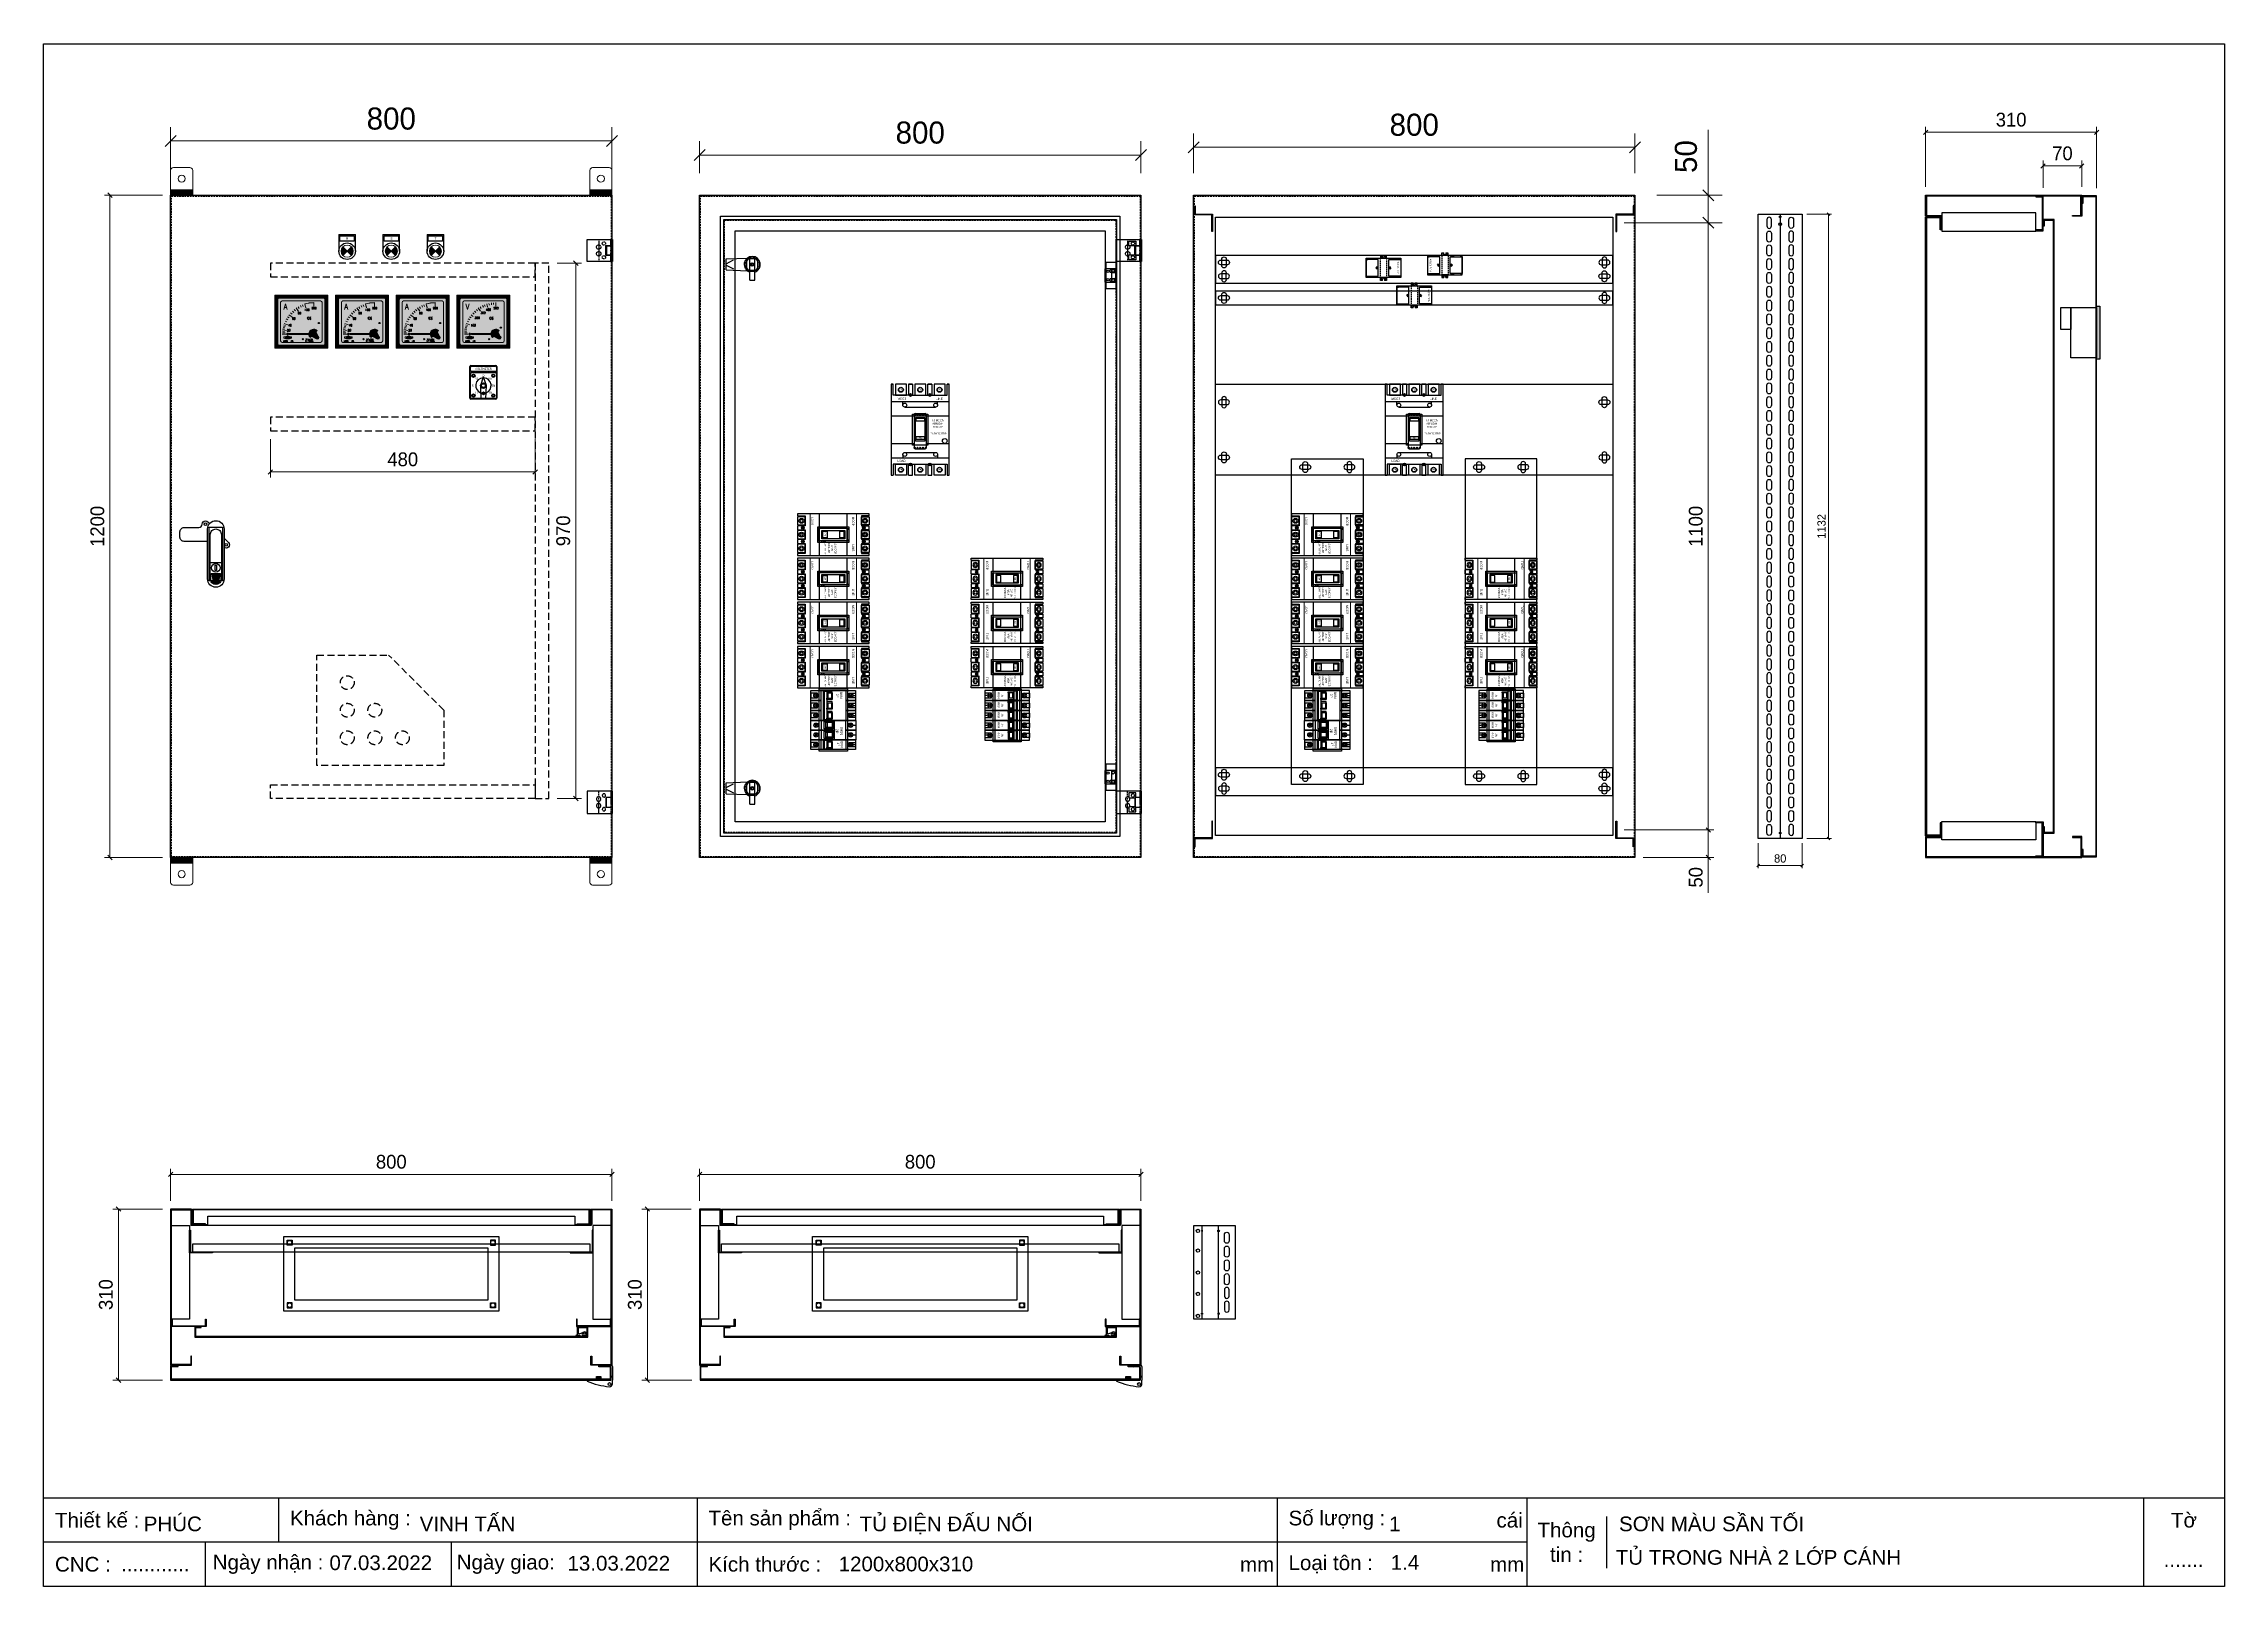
# Model space of a CAD drawing. Header units: millimetres. Extents: x 0 to 3953, y 0 to 2795.
import ezdxf
from ezdxf.enums import TextEntityAlignment as Align

# ---------------------------------------------------------------- set-up
doc = ezdxf.new("R2010")
doc.units = ezdxf.units.MM
for name, pattern in [('ASVLTYPE', [0.75, 0.5, -0.25]), ('HIDDEN', [9.525, 6.35, -3.175]), ('HIDDEN2', [4.7625, 3.175, -1.5875]), ('HIDDENX2', [19.05, 12.7, -6.35])]:
    doc.linetypes.add(name, pattern=pattern)
for name, color, linetype, lineweight in [('0 TĂNG CỨNG', 7, 'Continuous', 15), ('07', 5, 'Continuous', 5), ('E_Electrical Equipment', 35, 'Continuous', 5)]:
    doc.layers.add(name, color=color, linetype=linetype, lineweight=lineweight)
for name, color, linetype in [('01', 7, 'HIDDEN2'), ('CNC', 7, 'Continuous'), ('cover', 4, 'Continuous'), ('DIM', 253, 'Continuous'), ('Ghi chu', 7, 'Continuous'), ('HEATER', 1, 'Continuous'), ('OBJ1', 2, 'Continuous')]:
    doc.layers.add(name, color=color, linetype=linetype)
doc.styles.add('Arial', font='arial.ttf')
doc.styles.add('Arial-Black', font='txt')
doc.styles.add('HTXT1', font='romans.shx', dxfattribs={"width": 0.8, "height": 3, "bigfont": 'extfont.shx'})
doc.styles.add('ROMANS', font='romans.shx', dxfattribs={"height": 5, "bigfont": 'romansvn.shx'})
doc.styles.add('Tahoma (Input Text)', font='tahoma.ttf')
doc.dimstyles.new('Dim-15', dxfattribs={"dimtxt": 15, "dimasz": 5, "dimexe": 5, "dimexo": 8, "dimgap": 5, "dimtad": 1, "dimdec": 0, "dimtxsty": 'Standard', "dimblk": 'OBLIQUE', "dimcen": 10, "dimclrd": 5, "dimclre": 5, "dimclrt": 3, "dimazin": 3, "dimtfac": 1, "dimtdec": 0, "dimtmove": 0, "dimatfit": 3, "dimldrblk": 'OBLIQUE', "dimlwd": 9, "dimlwe": 9})
doc.dimstyles.new('Dim-25', dxfattribs={"dimtxt": 25, "dimasz": 8, "dimexe": 10, "dimexo": 15, "dimgap": 10, "dimtad": 1, "dimdec": 0, "dimtxsty": 'Standard', "dimblk": 'OBLIQUE', "dimcen": 10, "dimclrd": 5, "dimclre": 5, "dimclrt": 3, "dimazin": 3, "dimtfac": 1, "dimtdec": 0, "dimtmove": 0, "dimatfit": 3, "dimldrblk": 'OBLIQUE', "dimlwd": 9, "dimlwe": 9})
doc.dimstyles.new('Dim-40', dxfattribs={"dimtxt": 40, "dimasz": 20, "dimexe": 25, "dimexo": 40, "dimgap": 20, "dimtad": 1, "dimdec": 0, "dimtxsty": 'Standard', "dimblk": 'OBLIQUE', "dimcen": 15, "dimclrd": 5, "dimclre": 5, "dimclrt": 3, "dimazin": 3, "dimtfac": 1, "dimtdec": 0, "dimtmove": 0, "dimatfit": 3, "dimldrblk": 'ARCHTICK', "dimlwd": 9, "dimlwe": 9})

# ---------------------------------------------------------------- blocks, each defined once
blk = doc.blocks.new('*D1')
at = {"color": 0, "linetype": 'ByBlock', "lineweight": -2}
for p, q in [((124.3, 2516.5), (116.3, 2524.5)), ((116.3, 1324.5), (124.3, 1316.5))]:
    blk.add_line(p, q, dxfattribs=at)
at = {"layer": 'Defpoints', "color": 0, "transparency": 16777216}
for p in [(230.2, 2520.5), (120.3, 1320.5), (230.2, 1320.5)]:
    blk.add_point(p, dxfattribs=at)
at = {"layer": 'DIM', "color": 5, "lineweight": 9, "transparency": 16777216}
for p, q in [((215.2, 2520.5), (110.3, 2520.5)), ((120.3, 2520.5), (120.3, 1320.5)), ((215.2, 1320.5), (110.3, 1320.5))]:
    blk.add_line(p, q, dxfattribs=at)
at = {"layer": 'DIM', "color": 3, "transparency": 16777216, "insert": (97.5, 1920.5), "char_height": 25, "attachment_point": 5, "rotation": 90}
blk.add_mtext('1200', dxfattribs=at)
blk = doc.blocks.new('_Oblique')
at = {"color": 0, "linetype": 'ByBlock', "lineweight": -2}
blk.add_line((-0.5, -0.5), (0.5, 0.5), dxfattribs=at)
blk = doc.blocks.new('AB301-2-1')
at = {"linetype": 'Continuous'}
h = blk.add_hatch(dxfattribs=at)
h.set_pattern_fill('ACAD_ISO09W100', color=1, scale=0.2)
h.set_pattern_definition([(0, (-368.0181, 398.3814), (0, 1), [4.8, -0.6, 1.2, -0.6, 1.2, -0.6])])
h.paths.add_polyline_path([(-4.1, -88.5, 0.118404), (0, -89.5, 0.118404), (4.1, -88.5), (7, -72), (-7, -72)])
at = {"color": 1, "linetype": 'Continuous'}
for p, q in [((-10, -50.5), (10, -50.5)), ((-7, -72), (7, -72)), ((-7, -72), (-4.1, -88.5)), ((7, -72), (4.1, -88.5))]:
    blk.add_line(p, q, dxfattribs=at)
for points in [[(-15, -12.5), (-57.5, -12.5, -0.414214), (-65, -5), (-65, 5, -0.414214), (-57.5, 12.5), (-30.7, 12.5, 0.414214), (-24.7, 18.5), (-24.7, 18.7)], [(-24.7, 18.7, -0.198912), (-23, 23), (-23, 23, -0.414214), (-14.5, 23), (-11.3, 19.8)], [(15, -6.5), (23, -14.5, -0.414214), (23, -23), (23, -23, -0.381561), (15, -23.4, -0.381561)]]:
    blk.add_lwpolyline(points, format="xyb", dxfattribs=at)
for points in [[(0, 25), (0, 25, -0.414214), (15, 10), (15, -80.5, -0.414214), (0, -95.5), (0, -95.5, -0.414214), (-15, -80.5), (-15, 10, -0.414214)], [(0, 10, -0.414214), (10, 0), (10, -80.5, -0.414214), (0, -90.5, -0.414214), (-10, -80.5), (-10, 0, -0.414214)], [(9, -72.5), (9, -80.5, -0.414214), (0, -89.5, -0.414214), (-9, -80.5), (-9, -72.5, -0.414214), (-7, -70.5), (7, -70.5, -0.414214)]]:
    blk.add_lwpolyline(points, format="xyb", close=True, dxfattribs=at)
at = {"color": 2, "linetype": 'Continuous'}
blk.add_lwpolyline([(-12, 13.3), (12, 13.3), (12, -83.7), (-12, -83.7)], close=True, dxfattribs=at)
at = {"color": 1, "linetype": 'Continuous'}
blk.add_lwpolyline([(-1, -55.5), (1, -55.5), (1, -65.5), (-1, -65.5)], close=True, dxfattribs=at)
for centre, radius in [((-18.7, 18.7), 2.5), ((18.7, -18.7), 2.5), ((0, -60.5), 8)]:
    blk.add_circle(centre, radius, dxfattribs=at)
blk = doc.blocks.new('HL044-1.3-C')
at = {"color": 1, "linetype": 'HIDDEN2', "ltscale": 0.5}
for p, q in [((-25, 40), (-25, 0)), ((-3, 0), (-3, 40))]:
    blk.add_line(p, q, dxfattribs=at)
at = {"color": 1}
for p, q in [((-12, 29), (0, 29)), ((-12, 11), (-12, 29)), ((0, 11), (-12, 11)), ((-11, 28.5), (0, 28.5)), ((-11, 28.5), (-11, 11.5)), ((0, 11.5), (-11, 11.5))]:
    blk.add_line(p, q, dxfattribs=at)
blk.add_lwpolyline([(-46, 40), (0, 40), (0, 0), (-46, 0)], close=True, dxfattribs=at)
at = {"color": 1, "linetype": 'HIDDEN2', "ltscale": 0.5}
for centre, radius in [((-25, 26), 4), ((-25, 14), 4), ((-15.5, 32.5), 3), ((-15.5, 7.5), 3)]:
    blk.add_circle(centre, radius, dxfattribs=at)
blk = doc.blocks.new('SDGFGHGHG')
at = {"layer": 'HEATER'}
for p, q in [((860935.9, 570742), (860935.9, 570784.3)), ((860944.9, 570742), (860944.9, 570784.3)), ((860892.9, 570780.5), (860931.6, 570782)), ((860892.9, 570760.5), (860892.9, 570780.5)), ((860892.9, 570771.9), (860906.3, 570778.7)), ((860892.9, 570769.1), (860906.3, 570762.4)), ((860892.9, 570760.5), (860931.6, 570759.1)), ((860937.5, 570771.3), (860939.5, 570771.3)), ((860937.5, 570769.8), (860939.5, 570769.8)), ((860939.5, 570773.5), (860939.5, 570771.3)), ((860939.5, 570769.8), (860939.5, 570767.6)), ((860941.3, 570773.5), (860941.3, 570771.3)), ((860941.3, 570771.3), (860943.4, 570771.3)), ((860941.3, 570769.8), (860941.3, 570767.6)), ((860941.3, 570769.8), (860943.4, 570769.8)), ((860935.9, 570742), (860944.9, 570742))]:
    blk.add_line(p, q, dxfattribs=at)
blk.add_circle((860940.4, 570770.5), 3.08, dxfattribs=at)
blk.add_arc((860940.4, 570770.5), 14.5, 288.08, 251.92, dxfattribs=at)
blk = doc.blocks.new('SĐFHGGH')
at = {"layer": 'HEATER'}
for points in [[(860928.8, 570702.4), (860927.4, 570702.4), (860927.4, 570708.4), (860928.8, 570708.4)], [(860943.4, 570717), (860943.4, 570718.4), (860937.4, 570718.4), (860937.4, 570717)], [(860952.1, 570702.4), (860953.4, 570702.4), (860953.4, 570708.4), (860952.1, 570708.4)], [(860943.4, 570693.8), (860943.4, 570692.4), (860937.4, 570692.4), (860937.4, 570693.8)]]:
    blk.add_lwpolyline(points, dxfattribs=at)
for start, end in [(104.4775, 165.5225), (14.4775, 75.5225), (194.4775, 255.5225), (284.4775, 345.5225)]:
    blk.add_arc((860940.4, 570705.4), 12, start, end, dxfattribs=at)
blk = doc.blocks.new('MS722')
for name, p in [('SDGFGHGHG', (-860940.4, -570770.5)), ('SĐFHGGH', (-860940.4, -570705.4))]:
    blk.add_blockref(name, p)
blk = doc.blocks.new('HL044-1.3-B')
h = blk.add_hatch()
h.set_pattern_fill('ANSI31', color=1, scale=0.3, style=0)
h.set_pattern_definition([(45, (-80982.31925, -42991.2648), (-0.673519209, 0.673519209), [])])
h.paths.add_polyline_path([(-15.5, 27), (-15.5, 24), (-9.5, 24), (-9.5, 27)])
at = {"color": 1}
for p, q in [((0, 0), (-43, 0)), ((-43, 0), (-43, -2)), ((-25, 6.5), (-25, 0)), ((-25, 6.5), (-19, 5.9)), ((-25, 5.5), (-19, 4.9)), ((-25, 4.5), (-19, 3.9)), ((-25, 3.5), (-19, 2.9)), ((-25, 2.5), (-19, 1.9)), ((-25, 1.5), (-19, 0.9)), ((-25, 0.5), (-19.7, 0)), ((-22, 24), (-22, 27)), ((-22, 27), (1, 27)), ((-1, 24), (-22, 24)), ((-19, 6.5), (-19, 0)), ((-15.5, 24), (-15.5, 27)), ((-9.5, 24), (-9.5, 27)), ((0, 23), (0, 0)), ((0, 7.5), (3, 7.5)), ((0, 6), (3, 6)), ((3, 25), (3, 0)), ((3, -6.5), (3, 0))]:
    blk.add_line(p, q, dxfattribs=at)
blk.add_lwpolyline([(-26, 6.5), (-18, 6.5), (-18, 0), (-26, 0)], close=True, dxfattribs=at)
blk.add_circle((-2.3, -7), 2.55, dxfattribs=at)
for centre, radius, start, end in [((-1, 23), 1, 0, 90), ((1, 25), 2, 0, 90), ((15.4, 147.7), 160.7, 248.6705, 263.5901), ((-2.5, -6.5), 5.5, 270, 0)]:
    blk.add_arc(centre, radius, start, end, dxfattribs=at)
blk = doc.blocks.new('*D2')
at = {"color": 0, "linetype": 'ByBlock', "lineweight": -2}
for p, q in [((3027.6, 2510.5), (3007.6, 2530.5)), ((3007.6, 2480.5), (3027.6, 2460.5))]:
    blk.add_line(p, q, dxfattribs=at)
at = {"layer": 'Defpoints', "color": 0, "transparency": 16777216}
for p in [(2884.5, 2520.5), (2850, 2470.5), (3017.6, 2470.5)]:
    blk.add_point(p, dxfattribs=at)
at = {"layer": 'DIM', "color": 5, "lineweight": 9, "transparency": 16777216}
for p, q in [((3017.6, 2520.5), (3017.6, 2639.1)), ((2924.5, 2520.5), (3042.6, 2520.5)), ((3017.6, 2470.5), (3017.6, 2520.5)), ((2890, 2470.5), (3042.6, 2470.5))]:
    blk.add_line(p, q, dxfattribs=at)
at = {"layer": 'DIM', "color": 3, "transparency": 16777216, "insert": (2977.2, 2590.5), "char_height": 40, "attachment_point": 5, "rotation": 90}
blk.add_mtext('50', dxfattribs=at)
blk = doc.blocks.new('_ArchTick')
at = {"color": 0, "const_width": 0.15}
blk.add_lwpolyline([(-0.5, -0.5), (0.5, 0.5)], dxfattribs=at)
blk = doc.blocks.new('Den XANH')
h = blk.add_hatch(color=5)
h.paths.add_polyline_path([(15, 15), (22.8, 7.2, 0.198912), (26, 15, 0.198912), (22.8, 22.8)])
h.paths.add_polyline_path([(15, 15), (7.2, 22.8, 0.198912), (4, 15, 0.198912), (7.2, 7.2)])
at = {"color": 7}
for p, q in [((0, 45), (30, 45)), ((0, 45), (0, 15)), ((30, 15), (30, 45))]:
    blk.add_line(p, q, dxfattribs=at)
blk.add_lwpolyline([(2, 43), (28, 43), (28, 33), (2, 33)], close=True, dxfattribs=at)
blk.add_circle((15, 15), 15, dxfattribs=at)
at = {"layer": '07', "color": 5, "linetype": 'Continuous', "lineweight": 5, "ltscale": 3}
for p, q in [((22.8, 22.8), (7.2, 7.2)), ((7.2, 22.8), (22.8, 7.2))]:
    blk.add_line(p, q, dxfattribs=at)
blk.add_circle((15, 15), 11, dxfattribs=at)
at = {"layer": '01', "color": 2, "linetype": 'Continuous', "lineweight": 5, "style": 'Arial-Black'}
blk.add_attdef('T-SP', text='', height=2.4, dxfattribs=at).set_placement((15.2, 36), align=Align.CENTER)
blk = doc.blocks.new('Den DO')
h = blk.add_hatch(color=1)
h.paths.add_polyline_path([(7.2, 7.2), (15, 15), (7.2, 22.8, 0.198912), (4, 15, 0.198912)])
h.paths.add_polyline_path([(26, 15, 0.198912), (22.8, 22.8), (15, 15), (22.8, 7.2, 0.198912)])
at = {"color": 7}
for p, q in [((0, 45), (30, 45)), ((0, 45), (0, 15)), ((30, 15), (30, 45))]:
    blk.add_line(p, q, dxfattribs=at)
blk.add_lwpolyline([(2, 43), (28, 43), (28, 33), (2, 33)], close=True, dxfattribs=at)
blk.add_circle((15, 15), 15, dxfattribs=at)
at = {"layer": '07', "color": 1, "linetype": 'Continuous', "lineweight": 5, "ltscale": 3}
for p, q in [((22.8, 22.8), (7.2, 7.2)), ((7.2, 22.8), (22.8, 7.2))]:
    blk.add_line(p, q, dxfattribs=at)
blk.add_circle((15, 15), 11, dxfattribs=at)
at = {"layer": '01', "color": 2, "linetype": 'Continuous', "lineweight": 5, "style": 'Arial-Black'}
blk.add_attdef('T-SP', text='', height=2.4, dxfattribs=at).set_placement((15.2, 36), align=Align.CENTER)
blk = doc.blocks.new('Den VANG')
h = blk.add_hatch(color=2)
h.paths.add_polyline_path([(22.8, 7.2, 0.198912), (26, 15, 0.198912), (22.8, 22.8), (15, 15)])
h.paths.add_polyline_path([(7.2, 7.2), (15, 15), (7.2, 22.8, 0.198912), (4, 15, 0.198912)])
at = {"color": 7}
for p, q in [((0, 45), (30, 45)), ((0, 45), (0, 15)), ((30, 15), (30, 45))]:
    blk.add_line(p, q, dxfattribs=at)
blk.add_lwpolyline([(2, 43), (28, 43), (28, 33), (2, 33)], close=True, dxfattribs=at)
blk.add_circle((15, 15), 15, dxfattribs=at)
at = {"layer": '07', "color": 2, "linetype": 'Continuous', "lineweight": 5, "ltscale": 3}
for p, q in [((22.8, 22.8), (7.2, 7.2)), ((7.2, 22.8), (22.8, 7.2))]:
    blk.add_line(p, q, dxfattribs=at)
blk.add_circle((15, 15), 11, dxfattribs=at)
at = {"layer": '01', "color": 2, "linetype": 'Continuous', "lineweight": 5, "style": 'Arial-Black'}
blk.add_attdef('T-SP', text='', height=2.4, dxfattribs=at).set_placement((15.2, 36), align=Align.CENTER)
blk = doc.blocks.new('*D3')
at = {"color": 0, "linetype": 'ByBlock', "lineweight": -2}
for p, q in [((3238.1, 2483.8), (3233.1, 2488.8)), ((3233.1, 1357.3), (3238.1, 1352.3))]:
    blk.add_line(p, q, dxfattribs=at)
at = {"layer": 'Defpoints', "color": 0, "transparency": 16777216}
for p in [(3187.9, 2486.3), (3187.9, 1354.8), (3235.6, 1354.8)]:
    blk.add_point(p, dxfattribs=at)
at = {"layer": 'DIM', "color": 5, "lineweight": 9, "transparency": 16777216}
for p, q in [((3195.9, 2486.3), (3240.6, 2486.3)), ((3235.6, 2486.3), (3235.6, 1354.8)), ((3195.9, 1354.8), (3240.6, 1354.8))]:
    blk.add_line(p, q, dxfattribs=at)
at = {"layer": 'DIM', "color": 3, "transparency": 16777216, "insert": (3222.9, 1920.5), "char_height": 15, "attachment_point": 5, "rotation": 90}
blk.add_mtext('1132', dxfattribs=at)
blk = doc.blocks.new('*D4')
at = {"color": 0, "linetype": 'ByBlock', "lineweight": -2}
for p, q in [((3110.4, 1308.5), (3105.4, 1303.5)), ((3185.4, 1303.5), (3190.4, 1308.5))]:
    blk.add_line(p, q, dxfattribs=at)
at = {"layer": 'Defpoints', "color": 0, "transparency": 16777216}
for p in [(3107.9, 1354.8), (3187.9, 1354.8), (3187.9, 1306)]:
    blk.add_point(p, dxfattribs=at)
at = {"layer": 'DIM', "color": 5, "lineweight": 9, "transparency": 16777216}
for p, q in [((3107.9, 1346.8), (3107.9, 1301)), ((3187.9, 1346.8), (3187.9, 1301)), ((3107.9, 1306), (3187.9, 1306))]:
    blk.add_line(p, q, dxfattribs=at)
at = {"layer": 'DIM', "color": 3, "transparency": 16777216, "insert": (3147.9, 1318.7), "char_height": 15, "attachment_point": 5}
blk.add_mtext('80', dxfattribs=at)
blk = doc.blocks.new('*D5')
at = {"color": 0, "linetype": 'ByBlock', "lineweight": -2}
for p, q in [((240.2, 2628.7), (220.2, 2608.7)), ((1020.2, 2608.7), (1040.2, 2628.7))]:
    blk.add_line(p, q, dxfattribs=at)
at = {"layer": 'Defpoints', "color": 0, "transparency": 16777216}
for p in [(1030.2, 2618.7), (230.2, 2520.5), (1030.2, 2520.5)]:
    blk.add_point(p, dxfattribs=at)
at = {"layer": 'DIM', "color": 5, "lineweight": 9, "transparency": 16777216}
for p, q in [((230.2, 2560.5), (230.2, 2643.7)), ((230.2, 2618.7), (1030.2, 2618.7)), ((1030.2, 2560.5), (1030.2, 2643.7))]:
    blk.add_line(p, q, dxfattribs=at)
at = {"layer": 'DIM', "color": 3, "transparency": 16777216, "insert": (630.2, 2659.1), "char_height": 40, "attachment_point": 5}
blk.add_mtext('800', dxfattribs=at)
blk = doc.blocks.new('*D6')
at = {"color": 0, "linetype": 'ByBlock', "lineweight": -2}
for p, q in [((1199, 2603.2), (1179, 2583.2)), ((1979, 2583.2), (1999, 2603.2))]:
    blk.add_line(p, q, dxfattribs=at)
at = {"layer": 'Defpoints', "color": 0, "transparency": 16777216}
for p in [(1989, 2593.2), (1189, 2520.5), (1989, 2520.5)]:
    blk.add_point(p, dxfattribs=at)
at = {"layer": 'DIM', "color": 5, "lineweight": 9, "transparency": 16777216}
for p, q in [((1189, 2560.5), (1189, 2618.2)), ((1989, 2560.5), (1989, 2618.2)), ((1189, 2593.2), (1989, 2593.2))]:
    blk.add_line(p, q, dxfattribs=at)
at = {"layer": 'DIM', "color": 3, "transparency": 16777216, "insert": (1589, 2633.7), "char_height": 40, "attachment_point": 5}
blk.add_mtext('800', dxfattribs=at)
blk = doc.blocks.new('*D7')
at = {"color": 0, "linetype": 'ByBlock', "lineweight": -2}
for p, q in [((2094.5, 2617.4), (2074.5, 2597.4)), ((2874.5, 2597.4), (2894.5, 2617.4))]:
    blk.add_line(p, q, dxfattribs=at)
at = {"layer": 'Defpoints', "color": 0, "transparency": 16777216}
for p in [(2884.5, 2607.4), (2084.5, 2520.5), (2884.5, 2520.5)]:
    blk.add_point(p, dxfattribs=at)
at = {"layer": 'DIM', "color": 5, "lineweight": 9, "transparency": 16777216}
for p, q in [((2084.5, 2560.5), (2084.5, 2632.4)), ((2884.5, 2560.5), (2884.5, 2632.4)), ((2084.5, 2607.4), (2884.5, 2607.4))]:
    blk.add_line(p, q, dxfattribs=at)
at = {"layer": 'DIM', "color": 3, "transparency": 16777216, "insert": (2484.5, 2647.9), "char_height": 40, "attachment_point": 5}
blk.add_mtext('800', dxfattribs=at)
blk = doc.blocks.new('f3daunguoc')
at = {"layer": 'CNC', "color": 2, "lineweight": -3}
blk.add_circle((0, 0), 1.5, dxfattribs=at)
blk = doc.blocks.new('f2dauxuoi')
at = {"layer": 'CNC', "color": 2, "lineweight": -3}
blk.add_circle((0, 0), 1, dxfattribs=at)
blk = doc.blocks.new('ga tai lieu')
at = {"color": 7, "linetype": 'HIDDENX2'}
for p, q in [((0, 0), (0, 200)), ((0, 200), (130, 200)), ((230, 100), (130, 200)), ((230, 100), (230, 0)), ((230, 0), (0, 0))]:
    blk.add_line(p, q, dxfattribs=at)
for centre in [(55, 150), (55, 100), (105, 100), (55, 50), (105, 50), (155, 50)]:
    blk.add_circle(centre, 12.5, dxfattribs=at)
blk = doc.blocks.new('*D8')
at = {"color": 0, "linetype": 'ByBlock', "lineweight": -2}
for p, q in [((139.7, 679.6), (131.7, 687.6)), ((131.7, 377.6), (139.7, 369.6))]:
    blk.add_line(p, q, dxfattribs=at)
at = {"layer": 'Defpoints', "color": 0, "ltscale": 3, "transparency": 16777216}
for p in [(230.2, 683.6), (135.7, 373.6), (230.2, 373.6)]:
    blk.add_point(p, dxfattribs=at)
at = {"layer": 'DIM', "color": 5, "lineweight": 9, "ltscale": 3, "transparency": 16777216}
for p, q in [((215.2, 683.6), (125.7, 683.6)), ((135.7, 683.6), (135.7, 373.6)), ((215.2, 373.6), (125.7, 373.6))]:
    blk.add_line(p, q, dxfattribs=at)
at = {"layer": 'DIM', "color": 3, "ltscale": 3, "transparency": 16777216, "insert": (112.9, 528.6), "char_height": 25, "attachment_point": 5, "rotation": 90}
blk.add_mtext('310', dxfattribs=at)
blk = doc.blocks.new('*D9')
at = {"color": 0, "linetype": 'ByBlock', "lineweight": -2}
for p, q in [((3415.5, 2638.5), (3407.5, 2630.5)), ((3717.5, 2630.5), (3725.5, 2638.5))]:
    blk.add_line(p, q, dxfattribs=at)
at = {"layer": 'Defpoints', "color": 0, "ltscale": 3, "transparency": 16777216}
for p in [(3721.5, 2634.5), (3411.5, 2520.5), (3721.5, 2518.5)]:
    blk.add_point(p, dxfattribs=at)
at = {"layer": 'DIM', "color": 5, "lineweight": 9, "ltscale": 3, "transparency": 16777216}
for p, q in [((3411.5, 2535.5), (3411.5, 2644.5)), ((3411.5, 2634.5), (3721.5, 2634.5)), ((3721.5, 2533.5), (3721.5, 2644.5))]:
    blk.add_line(p, q, dxfattribs=at)
at = {"layer": 'DIM', "color": 3, "ltscale": 3, "transparency": 16777216, "insert": (3566.5, 2657.2), "char_height": 25, "attachment_point": 5}
blk.add_mtext('310', dxfattribs=at)
blk = doc.blocks.new('KDE 300A-2')
at = {"color": 85, "linetype": 'ASVLTYPE', "ltscale": 3}
for p, q in [((82381.8, 42004.9), (82381.8, 42002.4)), ((82384.3, 42004.9), (82384.3, 42002.4)), ((82386.8, 42004.9), (82386.8, 42002.4)), ((82407.8, 42004.9), (82407.8, 42002.4)), ((82410.3, 42004.9), (82410.3, 42002.4)), ((82412.8, 42004.9), (82412.8, 42002.4)), ((82381.8, 41972.4), (82381.8, 41969.9)), ((82384.3, 41972.4), (82384.3, 41969.9)), ((82386.8, 41972.4), (82386.8, 41969.9)), ((82407.8, 41972.4), (82407.8, 41969.9)), ((82410.3, 41972.4), (82410.3, 41969.9)), ((82412.8, 41972.4), (82412.8, 41969.9))]:
    blk.add_line(p, q, dxfattribs=at)
at = {"color": 85}
for p, q in [((82383.8, 41987.4), (82385.8, 41989.9)), ((82383.8, 41987.4), (82385.8, 41984.9)), ((82385.8, 41989.9), (82385.8, 41984.9)), ((82385.8, 41984.9), (82385.8, 41989.9)), ((82393.8, 42009.9), (82393.8, 42004.9)), ((82395.6, 42009.9), (82395.6, 42007.7)), ((82399.1, 42007.7), (82399.1, 42009.9)), ((82400.8, 42009.9), (82400.8, 42004.9)), ((82408.8, 41989.9), (82408.8, 41984.9)), ((82408.8, 41984.9), (82408.8, 41989.9)), ((82410.8, 41987.4), (82408.8, 41989.9)), ((82410.8, 41987.4), (82408.8, 41984.9)), ((82393.8, 41964.9), (82393.8, 41969.9)), ((82395.6, 41964.9), (82395.6, 41967.2)), ((82399.1, 41967.2), (82399.1, 41964.9)), ((82400.8, 41964.9), (82400.8, 41969.9))]:
    blk.add_line(p, q, dxfattribs=at)
at = {"color": 85, "linetype": 'ASVLTYPE', "ltscale": 5}
for p, q in [((82391.6, 42004.9), (82391.6, 41969.9)), ((82403.1, 42004.9), (82403.1, 41969.9))]:
    blk.add_line(p, q, dxfattribs=at)
at = {"color": 85}
for points in [[(82365.8, 42004.9), (82428.8, 42004.9), (82428.8, 41969.9), (82365.8, 41969.9)], [(82387.8, 42002.4), (82365.8, 42002.4), (82365.8, 41972.4), (82387.8, 41972.4)], [(82368.8, 42003.9), (82366.8, 42003.9), (82366.8, 42002.4), (82368.8, 42002.4)], [(82406.8, 42002.4), (82428.8, 42002.4), (82428.8, 41972.4), (82406.8, 41972.4)], [(82425.8, 42003.9), (82427.8, 42003.9), (82427.8, 42002.4), (82425.8, 42002.4)], [(82368.8, 41970.9), (82366.8, 41970.9), (82366.8, 41972.4), (82368.8, 41972.4)], [(82425.8, 41970.9), (82427.8, 41970.9), (82427.8, 41972.4), (82425.8, 41972.4)]]:
    blk.add_lwpolyline(points, close=True, dxfattribs=at)
for points in [[(82395.6, 42009.9), (82391.8, 42009.9), (82391.8, 42004.9), (82402.8, 42004.9), (82402.8, 42009.9), (82399.1, 42009.9)], [(82395.6, 41964.9), (82391.8, 41964.9), (82391.8, 41969.9), (82402.8, 41969.9), (82402.8, 41964.9), (82399.1, 41964.9)]]:
    blk.add_lwpolyline(points, dxfattribs=at)
for centre, start, end in [((82397.3, 42007.7), 180, 0), ((82397.3, 41967.2), 0, 180)]:
    blk.add_arc(centre, 1.75, start, end, dxfattribs=at)
at = {"color": 85, "insert": (82423.7, 41987.4), "char_height": 3, "attachment_point": 5, "rotation": 90}
blk.add_mtext('{\\fArial|b0|i0|c0|p34;KDE 300/5A}', dxfattribs=at)
blk = doc.blocks.new('*D10')
at = {"color": 0, "linetype": 'ByBlock', "lineweight": -2}
for p, q in [((234.2, 750.4), (226.2, 742.4)), ((1026.2, 742.4), (1034.2, 750.4))]:
    blk.add_line(p, q, dxfattribs=at)
at = {"layer": 'Defpoints', "color": 0, "ltscale": 3, "transparency": 16777216}
for p in [(1030.2, 746.4), (230.2, 683.6), (1030.2, 683.6)]:
    blk.add_point(p, dxfattribs=at)
at = {"layer": 'DIM', "color": 5, "lineweight": 9, "ltscale": 3, "transparency": 16777216}
for p, q in [((230.2, 698.6), (230.2, 756.4)), ((1030.2, 698.6), (1030.2, 756.4)), ((230.2, 746.4), (1030.2, 746.4))]:
    blk.add_line(p, q, dxfattribs=at)
at = {"layer": 'DIM', "color": 3, "ltscale": 3, "transparency": 16777216, "insert": (630.2, 769.1), "char_height": 25, "attachment_point": 5}
blk.add_mtext('800', dxfattribs=at)
blk = doc.blocks.new('*D11')
at = {"color": 0, "linetype": 'ByBlock', "lineweight": -2}
for p, q in [((968.8, 2393.4), (960.8, 2401.4)), ((960.8, 1431.4), (968.8, 1423.4))]:
    blk.add_line(p, q, dxfattribs=at)
at = {"layer": 'Defpoints', "color": 0, "ltscale": 3, "transparency": 16777216}
for p in [(916, 2397.4), (916, 1427.4), (964.8, 1427.4)]:
    blk.add_point(p, dxfattribs=at)
at = {"layer": 'DIM', "color": 5, "lineweight": 9, "ltscale": 3, "transparency": 16777216}
for p, q in [((931, 2397.4), (974.8, 2397.4)), ((964.8, 2397.4), (964.8, 1427.4)), ((931, 1427.4), (974.8, 1427.4))]:
    blk.add_line(p, q, dxfattribs=at)
at = {"layer": 'DIM', "color": 3, "ltscale": 3, "transparency": 16777216, "insert": (942, 1912.4), "char_height": 25, "attachment_point": 5, "rotation": 90}
blk.add_mtext('970', dxfattribs=at)
blk = doc.blocks.new('*U5683')
at = {"layer": 'OBJ1', "lineweight": 25, "true_color": 0x333333}
for points in [[(47, 1), (48, 2), (-48, 2), (-47, 1)], [(-47, 1), (-48, 2), (-48, -94), (-47, -93)], [(46, 0), (47, 1), (-47, 1), (-46, 0)], [(-46, 0), (-47, 1), (-47, -93), (-46, -92)], [(45, -1), (46, 0), (-46, 0), (-45, -1)], [(-45, -1), (-46, 0), (-46, -92), (-45, -91)], [(45, -91), (46, -92), (46, 0), (45, -1)], [(46, -92), (47, -93), (47, 1), (46, 0)], [(47, -93), (48, -94), (48, 2), (47, 1)], [(44, -2), (45, -1), (-45, -1), (-44, -2)], [(-44, -2), (-45, -1), (-45, -91), (-44, -90)], [(43, -3), (44, -2), (-44, -2), (-43, -3)], [(-43, -3), (-44, -2), (-44, -90), (-43, -89)], [(44, -2), (43, -3), (43, -89), (44, -90)], [(45, -1), (44, -2), (44, -90), (45, -91)], [(48, -94), (47, -93), (-47, -93), (-48, -94)], [(-46, -92), (-47, -93), (47, -93), (46, -92)], [(-45, -91), (-46, -92), (46, -92), (45, -91)], [(45, -91), (44, -90), (-44, -90), (-45, -91)], [(-43, -89), (-44, -90), (44, -90), (43, -89)]]:
    blk.add_hatch(color=250, dxfattribs=at).paths.add_polyline_path(points)
at = {"layer": 'OBJ1', "lineweight": 25, "true_color": 0xc2c2b6}
h = blk.add_hatch(color=9, dxfattribs=at)
h.paths.add_polyline_path([(42.5, -6, 0.414214), (40, -3.5), (-40, -3.5, 0.414214), (-42.5, -6), (-42.5, -86, 0.414214), (-40, -88.5), (40, -88.5, 0.414214), (42.5, -86)])
h.paths.add_polyline_path([(37.5, -11, 0.414214), (35, -8.5), (-35, -8.5, 0.414214), (-37.5, -11), (-37.5, -81, 0.414214), (-35, -83.5), (35, -83.5, 2.414214), (32.5, -81, 1), (37.5, -81)], flags=16)
at = {"layer": 'OBJ1', "lineweight": 25, "true_color": 0x9e9e8a}
blk.add_hatch(color=252, dxfattribs=at).paths.add_polyline_path([(37.5, -11, 0.414214), (35, -8.5), (-35, -8.5, 0.414214), (-37.5, -11), (-37.5, -81, 0.414214), (-35, -83.5), (35, -83.5, 0.414214), (37.5, -81)])
at = {"layer": 'OBJ1', "lineweight": 15}
for points in [[(-19.6, -35.5), (-19.6, -35.6), (-19.7, -35.7), (-16.9, -37.8, -0.000988), (-16.8, -37.6)], [(6.1, -13.9), (6.2, -14.2, -0.073178), (22.5, -11.8), (22.5, -11.5, 0.073178)], [(7.2, -17.3), (7.1, -17.3), (7, -17.3), (8, -20.7), (8.1, -20.6), (8.2, -20.6)], [(-27.5, -68.4), (-31, -68.4, 0.000467), (-31, -68.5, 0.000467), (-31, -68.6), (-27.5, -68.6, -0.0005), (-27.5, -68.5, -0.0005)], [(-30.5, -61.4), (-30.5, -61.6), (-27.1, -62), (-27, -61.8)]]:
    blk.add_hatch(color=250, dxfattribs=at).paths.add_polyline_path(points)
at = {"layer": 'OBJ1', "lineweight": 18, "true_color": 0x0f0f0f}
for points in [[(-7.3, -24.1), (-7.4, -24.1), (-7.5, -24.2), (-5.5, -27.1), (-5.4, -27), (-5.3, -27)], [(22.6, -15), (22.4, -15), (22.4, -18.5), (22.5, -18.5), (22.6, -18.5)], [(-27.9, -50.5), (-27.9, -50.6), (-27.9, -50.7), (-24.6, -51.8), (-24.6, -51.7), (-24.6, -51.6)]]:
    blk.add_hatch(color=250, dxfattribs=at).paths.add_polyline_path(points)
at = {"layer": 'OBJ1', "lineweight": 15, "true_color": 0x0f0f0f}
h = blk.add_hatch(color=250, dxfattribs=at)
edge = h.paths.add_edge_path()
edge.add_ellipse((14, -39.9), major_axis=(-3.24, 0), ratio=0.863721, start_angle=282.4889, end_angle=437.5111)
edge.add_line((13.4, -42.7), (13.4, -42.2))
edge.add_ellipse((14, -39.9), major_axis=(-2.74, 0), ratio=0.861865, start_angle=284.809, end_angle=435.191, ccw=False)
edge.add_line((13.4, -37.6), (13.4, -37.2))
h = blk.add_hatch(color=250, dxfattribs=at)
edge = h.paths.add_edge_path()
edge.add_ellipse((18, -39.9), major_axis=(-3.24, 0), ratio=0.863721, start_angle=282.4889, end_angle=437.5111)
edge.add_line((17.4, -42.7), (17.4, -42.2))
edge.add_ellipse((18, -39.9), major_axis=(-2.74, 0), ratio=0.861865, start_angle=365.2391, end_angle=435.191, ccw=False)
edge.add_line((15.3, -40.2), (17.4, -40.2))
edge.add_line((17.4, -40.2), (17.4, -39.7))
edge.add_line((17.4, -39.7), (15.3, -39.7))
edge.add_ellipse((18, -39.9), major_axis=(-2.74, 0), ratio=0.861865, start_angle=284.809, end_angle=354.7609, ccw=False)
edge.add_line((17.4, -37.6), (17.4, -37.2))
at = {"layer": 'OBJ1', "lineweight": 25, "true_color": 0x2b2b2b}
for points in [[(13.6, -67.5), (-21.8, -67.5), (-23.2, -68.5), (13.5, -68.5, -0.027842)], [(13.5, -68.5), (-23.2, -68.5), (-21.8, -69.5), (13.6, -69.5, -0.027842)], [(20.5, -67.7), (20.5, -67.5), (13.6, -67.5, 0.027842), (13.5, -68.5), (19.7, -68.5)], [(19.7, -68.5), (13.5, -68.5, 0.027842), (13.6, -69.5), (18.7, -69.5)], [(20.5, -68.5), (19.7, -68.5), (18.7, -69.5), (20.5, -69.5)]]:
    blk.add_hatch(color=250, dxfattribs=at).paths.add_polyline_path(points)
at = {"layer": 'OBJ1', "lineweight": 30, "true_color": 0x141414}
for points in [[(21.2, -67, -0.004217), (21.2, -67), (27.4, -60.9, 0.557477), (13.6, -67.5), (20.5, -67.5), (20.5, -67.7), (20.9, -67.3), (17.1, -63.9), (17.2, -63.8), (17.4, -63.6)], [(13.6, -69.5, 0.114522), (14.9, -73.3), (18.7, -69.5)], [(22.9, -71), (21.8, -70.3, -0.306272), (20.5, -68.5), (20.5, -69.5), (18.7, -69.5), (14.9, -73.3, 0.057823), (16.2, -74.9), (18.7, -72.4), (20.7, -73.5)], [(20.7, -73.5), (26.4, -76.6, -0.155728), (25.9, -74.9, -0.142786), (26.3, -73.3), (22.9, -71)], [(28.8, -62.1, 0.049418), (27.4, -60.9), (21.2, -67, -0.527028), (24.4, -67.9), (25, -68.8), (27.3, -66.4), (26.3, -64.6)], [(25, -68.8), (27.2, -72.3, -0.305979), (30.6, -72.4), (27.3, -66.4)]]:
    blk.add_hatch(color=250, dxfattribs=at).paths.add_polyline_path(points)
at = {"layer": 'OBJ1', "lineweight": 30, "true_color": 0x030303}
for points in [[(21.3, -67.7, -0.07779), (21.6, -67.3), (17.4, -63.6), (17.2, -63.8), (17.1, -63.9)], [(24.4, -67.9), (23.9, -67.1, 0.383546), (21.2, -67), (21.2, -67), (21.6, -67.3, -0.629361), (24, -68.5, -1), (21, -68.5, -0.147082), (21.3, -67.7), (20.9, -67.3, 0.376225), (21.1, -69.9), (21.8, -70.3, 0.642728)]]:
    blk.add_hatch(color=18, dxfattribs=at).paths.add_polyline_path(points)
at = {"layer": 'OBJ1', "lineweight": 25, "true_color": 0x2b2b2b}
blk.add_hatch(color=250, dxfattribs=at).paths.add_polyline_path([(19.7, -68.5), (20.5, -68.5), (20.5, -67.7)], flags=17)
at = {"layer": 'OBJ1', "lineweight": 15, "true_color": 0x1c1c1c}
blk.add_hatch(color=250, dxfattribs=at).paths.add_polyline_path([(20.9, -67.3), (20.9, -67.3), (20.5, -67.7), (20.5, -68.5, -0.156562)])
at = {"layer": 'OBJ1', "lineweight": 25, "true_color": 0xdfaf9f}
blk.add_hatch(color=21, dxfattribs=at).paths.add_polyline_path([(24, -68.5, 1), (21, -68.5, 1)])
at = {"layer": 'OBJ1', "lineweight": 30, "true_color": 0x383838}
blk.add_hatch(color=250, dxfattribs=at).paths.add_polyline_path([(24.4, -67.9, -0.642728), (21.8, -70.3), (26.3, -73.3, -0.108853), (27.2, -72.3)])
at = {"layer": 'OBJ1', "lineweight": 25, "true_color": 0x191915}
blk.add_hatch(color=250, dxfattribs=at).paths.add_polyline_path([(28.9, -71.9, 1), (28.9, -77.9, 1)])
at = {"layer": 'OBJ1', "lineweight": 25, "true_color": 0x2f2f27}
blk.add_hatch(color=250, dxfattribs=at).paths.add_polyline_path([(30.4, -76.2, 0.048873), (30.7, -75.9), (27.3, -73.5, 0.048944), (27.1, -73.9)])
at = {"color": 41, "lineweight": 15, "true_color": 0xeedc77}
for p, q in [((2.4, -77.7), (2.1, -77.4)), ((2.1, -78), (2.4, -77.7)), ((2.2, -77.2), (2.5, -77.5)), ((2.5, -77.8), (2.2, -78.1)), ((2.5, -77.5), (2.8, -77.2)), ((2.8, -78.1), (2.5, -77.8)), ((2.9, -77.4), (2.6, -77.7)), ((2.6, -77.7), (2.9, -78)), ((31.5, -48.5), (31.2, -48.2)), ((31.2, -48.8), (31.5, -48.5)), ((31.3, -48.1), (31.6, -48.4)), ((31.6, -48.6), (31.3, -48.9)), ((31.6, -48.4), (31.9, -48.1)), ((31.9, -48.9), (31.6, -48.6)), ((32.1, -48.2), (31.8, -48.5)), ((31.8, -48.5), (32.1, -48.8))]:
    blk.add_line(p, q, dxfattribs=at)
at = {"layer": 'cover', "color": 3, "ltscale": 100}
blk.add_lwpolyline([(-46, -92), (46, -92), (46, 0), (-46, 0)], close=True, dxfattribs=at)
at = {"layer": 'OBJ1', "color": 27, "lineweight": 15}
for p, q in [((-48, 2), (48, 2)), ((-48, -94), (-48, 2)), ((-43, -3), (-48, 2)), ((-47, 1), (47, 1)), ((-47, 1), (-47, -93)), ((-46, 0), (46, 0)), ((43, -3), (48, 2)), ((46, 0), (46, -92)), ((47, 1), (47, -93)), ((48, 2), (48, -94)), ((-46, 0), (-46, -92)), ((-45, -1), (45, -1)), ((-45, -1), (-45, -91)), ((-44, -2), (44, -2)), ((-44, -2), (-44, -90)), ((-43, -3), (43, -3)), ((-43, -3), (-43, -89)), ((43, -3), (43, -89)), ((44, -2), (44, -90)), ((45, -1), (45, -91)), ((-48, -94), (-43, -89)), ((48, -94), (-48, -94)), ((-47, -93), (47, -93)), ((-46, -92), (46, -92)), ((-45, -91), (45, -91)), ((-44, -90), (44, -90)), ((-43, -89), (43, -89)), ((43, -89), (48, -94))]:
    blk.add_line(p, q, dxfattribs=at)
at = {"layer": 'OBJ1', "color": 9, "lineweight": 15, "true_color": 0xc2c2b6}
for p, q in [((-42.5, -6), (-42.5, -86)), ((-40, -3.5), (40, -3.5)), ((-37.5, -11), (-37.5, -81)), ((-35, -8.5), (35, -8.5)), ((37.5, -11), (37.5, -81)), ((42.5, -6), (42.5, -86)), ((-40, -88.5), (40, -88.5)), ((-35, -83.5), (35, -83.5))]:
    blk.add_line(p, q, dxfattribs=at)
at = {"layer": 'OBJ1', "color": 250, "lineweight": 15, "true_color": 0x0f0f0f}
for p, q in [((-25, -37.4), (-22.3, -39.2)), ((-20.1, -35.2), (-22.4, -33.4)), ((-19.4, -30.1), (-16.9, -32.3)), ((-15.8, -27.3), (-13.9, -29.3)), ((-12.8, -24), (-10.7, -26.6)), ((-1.3, -17.4), (-0.1, -20)), ((13.4, -37.2), (13.4, -37.6)), ((17.4, -37.2), (17.4, -37.6)), ((22.5, -15), (22.5, -11.5)), ((-34.5, -68.5), (-31, -68.5)), ((-32.9, -59.1), (-30.3, -59.6)), ((-32.4, -54.2), (-29.3, -55)), ((13.4, -42.2), (13.4, -42.7)), ((17.4, -39.7), (15.3, -39.7)), ((17.4, -40.2), (15.3, -40.2)), ((17.4, -39.7), (17.4, -40.2)), ((17.4, -42.2), (17.4, -42.7))]:
    blk.add_line(p, q, dxfattribs=at)
at = {"layer": 'OBJ1', "color": 250, "lineweight": 18, "true_color": 0x0f0f0f}
for p, q in [((-20.1, -35.2), (-20.1, -35.2)), ((-20.1, -35.2), (-20.1, -35.2)), ((-13.9, -29.3), (-16.3, -26.8)), ((-7.4, -24.1), (-9.3, -21.2)), ((-7.4, -24.1), (-7.5, -24.2)), ((-5.5, -27.1), (-7.5, -24.2)), ((-7.4, -24.1), (-7.3, -24.1)), ((-5.3, -27), (-7.3, -24.1)), ((-4.1, -22.1), (-5.8, -19)), ((-5.4, -27), (-5.5, -27.1)), ((-5.4, -27), (-5.3, -27)), ((-0.1, -20), (-1.6, -16.8)), ((3.4, -18.5), (2.1, -15.3)), ((7.1, -17.3), (6.1, -13.9)), ((7.1, -17.3), (6.1, -13.9)), ((22.5, -15), (22.4, -15)), ((22.4, -15), (22.4, -18.5)), ((22.6, -15), (22.4, -15)), ((22.4, -18.5), (22.5, -18.5)), ((22.5, -18.5), (22.6, -18.5)), ((22.6, -18.5), (22.6, -15)), ((-34.5, -68.5), (-31, -68.5)), ((-34.4, -66), (-29.2, -66.2)), ((-34.3, -63.5), (-30.8, -63.8)), ((-34, -61), (-30.5, -61.5)), ((-33.7, -59), (-30.3, -59.6)), ((-33.2, -56.6), (-29.8, -57.3)), ((-32.4, -54.2), (-29.3, -55)), ((-31.9, -51.7), (-28.6, -52.7)), ((-31.2, -49.4), (-27.9, -50.6)), ((-26.3, -46.6), (-29.5, -45.2)), ((-27.9, -50.6), (-27.9, -50.5)), ((-24.6, -51.6), (-27.9, -50.5)), ((-27.9, -50.6), (-27.9, -50.7)), ((-27.9, -50.7), (-24.6, -51.8)), ((-24.4, -42.8), (-27.5, -41.1)), ((-24.6, -51.7), (-24.6, -51.6)), ((-24.6, -51.7), (-24.6, -51.8))]:
    blk.add_line(p, q, dxfattribs=at)
at = {"layer": 'OBJ1', "color": 250, "lineweight": 15}
for p, q in [((-20.1, -35.2), (-19.6, -35.6)), ((-19.6, -35.6), (-19.7, -35.7)), ((-16.9, -37.8), (-19.7, -35.7)), ((-19.6, -35.6), (-19.6, -35.5)), ((-16.8, -37.7), (-19.6, -35.5)), ((-16.9, -37.7), (-16.8, -37.7)), ((-16.9, -37.7), (-16.9, -37.8)), ((7.1, -17.3), (7, -17.3)), ((8, -20.7), (7, -17.3)), ((7.1, -17.3), (7.2, -17.3)), ((7.2, -17.3), (8.2, -20.6)), ((8.1, -20.6), (8, -20.7)), ((8.1, -20.6), (8.2, -20.6)), ((22.5, -11.5), (22.5, -11.8)), ((-31, -68.5), (-31, -68.4)), ((-31, -68.4), (-27.5, -68.4)), ((-31, -68.5), (-31, -68.6)), ((-31, -68.6), (-27.5, -68.6)), ((-27, -61.8), (-30.5, -61.4)), ((-30.5, -61.4), (-30.5, -61.6)), ((-30.5, -61.6), (-27.1, -62)), ((-27.5, -68.4), (-27.5, -68.6)), ((-27, -61.8), (-27.1, -62))]:
    blk.add_line(p, q, dxfattribs=at)
at = {"layer": 'OBJ1', "color": 250, "lineweight": 18}
for p, q in [((-31.8, -73.7), (-31.8, -76)), ((-17.8, -73.7), (-17.8, -76)), ((8, -77.5), (9.8, -77.1)), ((9, -76.4), (9, -79.5))]:
    blk.add_line(p, q, dxfattribs=at)
at = {"layer": 'OBJ1', "color": 27, "lineweight": 18}
for p, q in [((-23.2, -68.5), (-26.7, -68.5)), ((-21.8, -67.5), (-23.2, -68.5)), ((20.5, -68.5), (-23.2, -68.5)), ((-21.8, -69.5), (-23.2, -68.5)), ((20.5, -67.5), (-21.8, -67.5)), ((20.5, -69.5), (-21.8, -69.5)), ((20.9, -67.3), (14.9, -73.3)), ((17.2, -63.8), (17.1, -63.9)), ((17.1, -63.9), (21.3, -67.7)), ((17.2, -63.8), (17.4, -63.6)), ((17.4, -63.6), (21.6, -67.3)), ((20.5, -68.5), (20.5, -67.5)), ((20.5, -68.5), (20.5, -69.5)), ((22.9, -71), (20.7, -73.5)), ((21.2, -67), (27.4, -60.9)), ((26.3, -73.3), (21.8, -70.3)), ((24.4, -67.9), (27.2, -72.3)), ((25, -68.8), (27.3, -66.4))]:
    blk.add_line(p, q, dxfattribs=at)
at = {"layer": 'OBJ1', "color": 250, "lineweight": 25}
for p, q in [((8, -77.5), (9.8, -77.1)), ((8, -77.5), (9.7, -77.7)), ((8, -78), (9.7, -77.7)), ((8, -78), (9.7, -78.3)), ((8, -78.6), (9.7, -78.3)), ((8, -78.6), (9.8, -78.9)), ((19.7, -77.1), (19.7, -79.1)), ((18.9, -79.1), (20.4, -79.1))]:
    blk.add_line(p, q, dxfattribs=at)
at = {"layer": 'OBJ1', "color": 9, "lineweight": 18, "true_color": 0xc2c2b6}
for p, q in [((18.7, -72.4), (16.2, -74.9)), ((16.2, -74.9), (18.7, -72.4)), ((18.7, -72.4), (26.4, -76.6)), ((26.3, -64.6), (28.8, -62.1)), ((26.3, -64.6), (30.6, -72.4)), ((27.1, -73.9), (30.4, -76.2)), ((27.3, -73.5), (30.7, -75.9))]:
    blk.add_line(p, q, dxfattribs=at)
at = {"layer": 'OBJ1', "color": 27, "lineweight": 25}
for centre in [(2.5, -77.7), (31.6, -48.5)]:
    blk.add_circle(centre, 1, dxfattribs=at)
at = {"layer": 'OBJ1', "color": 41, "linetype": 'ByBlock', "lineweight": 15, "true_color": 0xeedc77}
for centre in [(2.5, -77.7), (31.6, -48.5)]:
    blk.add_circle(centre, 0.84, dxfattribs=at)
at = {"layer": 'OBJ1', "color": 250, "lineweight": 25}
for centre in [(9.9, -77.1), (9.9, -78.8)]:
    blk.add_circle(centre, 0.141, dxfattribs=at)
at = {"layer": 'OBJ1', "color": 27, "lineweight": 18}
blk.add_circle((22.5, -68.5), 1.48, dxfattribs=at)
at = {"layer": 'OBJ1', "color": 9, "lineweight": 18, "true_color": 0xc2c2b6}
blk.add_circle((28.9, -74.9), 3, dxfattribs=at)
at = {"layer": 'OBJ1', "color": 9, "lineweight": 15, "true_color": 0xc2c2b6}
for centre, start, end in [((-40, -6), 90, 180), ((-35, -11), 90, 180), ((35, -11), 0, 90), ((40, -6), 0, 90), ((-40, -86), 180, 270), ((-35, -81), 180, 270), ((35, -81), 270, 0), ((40, -86), 270, 0)]:
    blk.add_arc(centre, 2.5, start, end, dxfattribs=at)
at = {"layer": 'OBJ1', "color": 250, "lineweight": 15}
for radius in [57, 56.7]:
    blk.add_arc((22.5, -68.5), radius, 90, 106.7413, dxfattribs=at)
at = {"layer": 'OBJ1', "color": 250, "lineweight": 18}
for centre, start, end in [((-24.8, -90.8), 67.7667, 112.2333), ((-24.8, -58.8), 247.7667, 292.2333)]:
    blk.add_arc(centre, 18.5, start, end, dxfattribs=at)
at = {"layer": 'OBJ1', "color": 41, "linetype": 'ByBlock', "lineweight": 15, "true_color": 0xeedc77}
for centre, start, end in [((2.1, -77.3), 45, 225), ((2.1, -78.1), 135, 315), ((2.9, -77.3), 315, 135), ((2.9, -78.1), 225, 45), ((31.3, -48.1), 45, 225), ((31.3, -48.9), 135, 315), ((32, -48.1), 315, 135), ((32, -48.9), 225, 45)]:
    blk.add_arc(centre, 0.0985, start, end, dxfattribs=at)
at = {"layer": 'OBJ1', "color": 250, "lineweight": 25}
for centre, radius, start, end in [((11.8, -78.6), 0.906, 29.2282, 149.4756), ((13.1, -77.3), 1.03, 237.0888, 329.246)]:
    blk.add_arc(centre, radius, start, end, dxfattribs=at)
at = {"layer": 'OBJ1', "color": 9, "lineweight": 18, "true_color": 0xc2c2b6}
for centre, radius, start, end in [((22.5, -68.5), 9, 45.7495, 173.6206), ((22.5, -68.5), 9, 186.3794, 225.7495), ((28.9, -74.9), 2.04, 139.9405, 151.1486), ((28.9, -74.9), 2.04, 319.941, 331.1328)]:
    blk.add_arc(centre, radius, start, end, dxfattribs=at)
at = {"layer": 'OBJ1', "color": 27, "lineweight": 18}
blk.add_arc((22.5, -68.5), 1.98, 144.4075, 131.1617, dxfattribs=at)
at = {"layer": 'OBJ1', "color": 250, "lineweight": 15, "true_color": 0x0f0f0f}
for centre, major_axis, ratio, start_param, end_param in [((14, -39.9), (-3.24, 0), 0.863721, 4.901411, 7.664959), ((14, -39.9), (-2.74, 0), 0.861865, 4.936423, 7.629948), ((18, -39.9), (-3.24, 0), 0.863721, 4.901411, 7.664959), ((18, -39.9), (-2.74, 0), 0.861865, 4.936423, 6.177191), ((18, -39.9), (-2.74, 0), 0.861865, 6.389179, 7.629948)]:
    blk.add_ellipse(centre, major_axis=major_axis, ratio=ratio, start_param=start_param, end_param=end_param, dxfattribs=at)
at = {"layer": 'OBJ1', "color": 0, "lineweight": 30, "insert": (-32.4, -13.8), "char_height": 10, "width": 13.337, "attachment_point": 1, "style": 'HTXT1'}
blk.add_mtext('{\\C250;\\c986895;A}', dxfattribs=at)
at = {"layer": 'OBJ1', "color": 250, "lineweight": 18, "attachment_point": 1, "style": 'HTXT1'}
for s, insert, char_height, width in [('60', (-16.8, -38.5), 4, 9.786), ('80', (-6.5, -28.7), 4, 9.53), ('MIZUNO', (-29.9, -73.6), 2.5, 17.019), ('40', (-23.9, -50.6), 4, 14.251)]:
    blk.add_mtext(s, dxfattribs=dict(at, insert=insert, char_height=char_height, width=width))
at = {"layer": 'OBJ1', "color": 250, "lineweight": 15, "attachment_point": 1}
for s, insert, char_height, width, style in [('100', (5.5, -22.6), 4, 18.935, 'HTXT1'), ('200', (18.3, -19.6), 4, 9.709, 'HTXT1'), ('20', (-26, -59.6), 4, 13.376, 'HTXT1'), ('MODEL', (-33, -80.3), 2, 49.188, 'ROMANS'), ('-96', (-19.9, -80.3), 2, 17.655, 'HTXT1'), ('C.T 100/5', (7.3, -79.9), 2, 29.351, 'HTXT1'), ('A', (19.9, -80.3), 2, 9.301, 'HTXT1')]:
    blk.add_mtext(s, dxfattribs=dict(at, insert=insert, char_height=char_height, width=width, style=style))
at = {"layer": 'OBJ1', "color": 250, "lineweight": 20, "insert": (-26.5, -66.6), "char_height": 4, "width": 11.715, "attachment_point": 1, "style": 'HTXT1'}
blk.add_mtext('0', dxfattribs=at)
at = {"layer": 'OBJ1', "color": 250, "lineweight": 25, "insert": (14.8, -77.1), "char_height": 2.02, "width": 24.529, "attachment_point": 1, "style": 'HTXT1'}
blk.add_mtext('1.5', dxfattribs=at)
blk = doc.blocks.new('*U5682')
at = {"layer": 'OBJ1', "lineweight": 25, "true_color": 0x333333}
for points in [[(47, 1), (48, 2), (-48, 2), (-47, 1)], [(-47, 1), (-48, 2), (-48, -94), (-47, -93)], [(46, 0), (47, 1), (-47, 1), (-46, 0)], [(-46, 0), (-47, 1), (-47, -93), (-46, -92)], [(45, -1), (46, 0), (-46, 0), (-45, -1)], [(45, -91), (46, -92), (46, 0), (45, -1)], [(46, -92), (47, -93), (47, 1), (46, 0)], [(47, -93), (48, -94), (48, 2), (47, 1)], [(-45, -1), (-46, 0), (-46, -92), (-45, -91)], [(44, -2), (45, -1), (-45, -1), (-44, -2)], [(-44, -2), (-45, -1), (-45, -91), (-44, -90)], [(43, -3), (44, -2), (-44, -2), (-43, -3)], [(-43, -3), (-44, -2), (-44, -90), (-43, -89)], [(44, -2), (43, -3), (43, -89), (44, -90)], [(45, -1), (44, -2), (44, -90), (45, -91)], [(48, -94), (47, -93), (-47, -93), (-48, -94)], [(-46, -92), (-47, -93), (47, -93), (46, -92)], [(-45, -91), (-46, -92), (46, -92), (45, -91)], [(45, -91), (44, -90), (-44, -90), (-45, -91)], [(-43, -89), (-44, -90), (44, -90), (43, -89)]]:
    blk.add_hatch(color=250, dxfattribs=at).paths.add_polyline_path(points)
at = {"layer": 'OBJ1', "lineweight": 25, "true_color": 0xc2c2b6}
h = blk.add_hatch(color=9, dxfattribs=at)
h.paths.add_polyline_path([(42.5, -6, 0.414214), (40, -3.5), (-40, -3.5, 0.414214), (-42.5, -6), (-42.5, -86, 0.414215), (-40, -88.5, -0.000002), (-40, -88.5), (40, -88.5, 0.414214), (42.5, -86)])
h.paths.add_polyline_path([(37.5, -83.5), (-37.5, -83.5), (-37.5, -8.5), (37.5, -8.5)], flags=16)
at = {"layer": 'OBJ1', "lineweight": 25, "true_color": 0x9e9e8a}
blk.add_hatch(color=252, dxfattribs=at).paths.add_polyline_path([(37.5, -11, 0.414214), (35, -8.5), (-35, -8.5, 0.414214), (-37.5, -11), (-37.5, -81, 0.414214), (-35, -83.5), (35, -83.5, 0.414214), (37.5, -81)])
at = {"layer": 'OBJ1', "lineweight": 18, "true_color": 0x0f0f0f}
for points in [[(-7.3, -24.1), (-7.4, -24.1), (-7.5, -24.2), (-5.5, -27.1), (-5.4, -27), (-5.3, -27)], [(22.6, -15), (22.4, -15), (22.4, -18.5), (22.5, -18.5), (22.6, -18.5)], [(-27.9, -50.5), (-27.9, -50.6), (-27.9, -50.7), (-24.6, -51.8), (-24.6, -51.7), (-24.6, -51.6)]]:
    blk.add_hatch(color=250, dxfattribs=at).paths.add_polyline_path(points)
at = {"layer": 'OBJ1', "lineweight": 15, "true_color": 0x0f0f0f}
h = blk.add_hatch(color=250, dxfattribs=at)
edge = h.paths.add_edge_path()
edge.add_ellipse((14, -39.9), major_axis=(-3.24, 0), ratio=0.863721, start_angle=282.4889, end_angle=437.5111)
edge.add_line((13.4, -42.7), (13.4, -42.2))
edge.add_ellipse((14, -39.9), major_axis=(-2.74, 0), ratio=0.861865, start_angle=284.809, end_angle=435.191, ccw=False)
edge.add_line((13.4, -37.6), (13.4, -37.2))
h = blk.add_hatch(color=250, dxfattribs=at)
edge = h.paths.add_edge_path()
edge.add_ellipse((18, -39.9), major_axis=(-3.24, 0), ratio=0.863721, start_angle=282.4889, end_angle=437.5111)
edge.add_line((17.4, -42.7), (17.4, -42.2))
edge.add_ellipse((18, -39.9), major_axis=(-2.74, 0), ratio=0.861865, start_angle=365.2391, end_angle=435.191, ccw=False)
edge.add_line((15.3, -40.2), (17.4, -40.2))
edge.add_line((17.4, -40.2), (17.4, -39.7))
edge.add_line((17.4, -39.7), (15.3, -39.7))
edge.add_ellipse((18, -39.9), major_axis=(-2.74, 0), ratio=0.861865, start_angle=284.809, end_angle=354.7609, ccw=False)
edge.add_line((17.4, -37.6), (17.4, -37.2))
at = {"layer": 'OBJ1', "lineweight": 15}
blk.add_hatch(color=250, dxfattribs=at).paths.add_polyline_path([(-27.5, -68.4), (-31, -68.4), (-31, -68.5), (-31, -68.6), (-27.5, -68.6)])
at = {"layer": 'OBJ1', "lineweight": 25, "true_color": 0x2b2b2b}
for points in [[(13.6, -67.5), (-21.8, -67.5), (-23.2, -68.5), (13.5, -68.5, -0.027842)], [(13.5, -68.5), (-23.2, -68.5), (-21.8, -69.5), (13.6, -69.5, -0.027842)], [(20.5, -67.7), (20.5, -67.5), (13.6, -67.5, 0.027842), (13.5, -68.5), (19.7, -68.5)], [(19.7, -68.5), (13.5, -68.5, 0.027842), (13.6, -69.5), (18.7, -69.5)], [(20.5, -68.5), (19.7, -68.5), (18.7, -69.5), (20.5, -69.5)]]:
    blk.add_hatch(color=250, dxfattribs=at).paths.add_polyline_path(points)
at = {"layer": 'OBJ1', "lineweight": 30, "true_color": 0x141414}
for points in [[(21.2, -67, -0.004217), (21.2, -67), (27.4, -60.9, 0.557477), (13.6, -67.5), (20.5, -67.5), (20.5, -67.7), (20.9, -67.3), (17.1, -63.9), (17.2, -63.8), (17.4, -63.6)], [(13.6, -69.5, 0.114522), (14.9, -73.3), (18.7, -69.5)], [(22.9, -71), (21.8, -70.3, -0.306272), (20.5, -68.5), (20.5, -69.5), (18.7, -69.5), (14.9, -73.3, 0.057823), (16.2, -74.9), (18.7, -72.4), (20.7, -73.5)], [(20.7, -73.5), (26.4, -76.6, -0.155728), (25.9, -74.9, -0.142786), (26.3, -73.3), (22.9, -71)], [(28.8, -62.1, 0.049418), (27.4, -60.9), (21.2, -67, -0.527028), (24.4, -67.9), (25, -68.8), (27.3, -66.4), (26.3, -64.6)], [(25, -68.8), (27.2, -72.3, -0.305979), (30.6, -72.4), (27.3, -66.4)]]:
    blk.add_hatch(color=250, dxfattribs=at).paths.add_polyline_path(points)
at = {"layer": 'OBJ1', "lineweight": 30, "true_color": 0x030303}
for points in [[(21.3, -67.7, -0.07779), (21.6, -67.3), (17.4, -63.6), (17.2, -63.8), (17.1, -63.9)], [(24.4, -67.9), (23.9, -67.1, 0.383546), (21.2, -67), (21.2, -67), (21.6, -67.3, -0.629361), (24, -68.5, -1), (21, -68.5, -0.147082), (21.3, -67.7), (20.9, -67.3, 0.376225), (21.1, -69.9), (21.8, -70.3, 0.642728)]]:
    blk.add_hatch(color=18, dxfattribs=at).paths.add_polyline_path(points)
at = {"layer": 'OBJ1', "lineweight": 25, "true_color": 0x2b2b2b}
blk.add_hatch(color=250, dxfattribs=at).paths.add_polyline_path([(19.7, -68.5), (20.5, -68.5), (20.5, -67.7)], flags=17)
at = {"layer": 'OBJ1', "lineweight": 15, "true_color": 0x1c1c1c}
blk.add_hatch(color=250, dxfattribs=at).paths.add_polyline_path([(20.9, -67.3), (20.9, -67.3), (20.5, -67.7), (20.5, -68.5, -0.156562)])
at = {"layer": 'OBJ1', "lineweight": 25, "true_color": 0xdfaf9f}
blk.add_hatch(color=21, dxfattribs=at).paths.add_polyline_path([(24, -68.5, 1), (21, -68.5, 1)])
at = {"layer": 'OBJ1', "lineweight": 30, "true_color": 0x383838}
blk.add_hatch(color=250, dxfattribs=at).paths.add_polyline_path([(24.4, -67.9, -0.642728), (21.8, -70.3), (26.3, -73.3, -0.108853), (27.2, -72.3)])
at = {"layer": 'OBJ1', "lineweight": 25, "true_color": 0x191915}
h = blk.add_hatch(color=250, dxfattribs=at)
h.paths.add_polyline_path([(25.9, -74.9, 1), (31.9, -74.9, 1)])
h.paths.add_polyline_path([(30.4, -76.2, 0.048873), (30.7, -75.9), (27.3, -73.5, 0.048944), (27.1, -73.9)], flags=16)
at = {"layer": 'OBJ1', "lineweight": 25, "true_color": 0x2f2f27}
blk.add_hatch(color=250, dxfattribs=at).paths.add_polyline_path([(30.4, -76.2, 0.048873), (30.7, -75.9), (27.3, -73.5, 0.048944), (27.1, -73.9)])
at = {"color": 41, "lineweight": 15, "true_color": 0xeedc77}
for p, q in [((10.5, -77.7), (10.2, -77.4)), ((10.2, -78), (10.5, -77.7)), ((10.3, -77.2), (10.6, -77.5)), ((10.6, -77.8), (10.3, -78.1)), ((10.6, -77.5), (10.9, -77.2)), ((10.9, -78.1), (10.6, -77.8)), ((11, -77.4), (10.7, -77.7)), ((10.7, -77.7), (11, -78)), ((31.5, -56.8), (31.2, -56.5)), ((31.2, -57.1), (31.5, -56.8)), ((31.3, -56.3), (31.6, -56.7)), ((31.6, -56.9), (31.3, -57.2)), ((31.6, -56.7), (31.9, -56.3)), ((31.9, -57.2), (31.6, -56.9)), ((32.1, -56.5), (31.8, -56.8)), ((31.8, -56.8), (32.1, -57.1))]:
    blk.add_line(p, q, dxfattribs=at)
at = {"layer": 'cover', "color": 3, "linetype": 'HIDDEN', "ltscale": 100}
blk.add_lwpolyline([(-46, -92), (46, -92), (46, 0), (-46, 0)], close=True, dxfattribs=at)
at = {"layer": 'cover', "color": 3, "linetype": 'Continuous', "ltscale": 100}
blk.add_lwpolyline([(46, -92), (-46, -92), (-46, 0), (46, 0)], close=True, dxfattribs=at)
at = {"layer": 'OBJ1', "color": 27, "lineweight": 15}
for p, q in [((-48, 2), (48, 2)), ((-48, -94), (-48, 2)), ((-43, -3), (-48, 2)), ((-47, 1), (47, 1)), ((-47, 1), (-47, -93)), ((-46, 0), (46, 0)), ((43, -3), (48, 2)), ((46, 0), (46, -92)), ((47, 1), (47, -93)), ((48, 2), (48, -94)), ((-46, 0), (-46, -92)), ((-45, -1), (45, -1)), ((-45, -1), (-45, -91)), ((-44, -2), (44, -2)), ((-44, -2), (-44, -90)), ((-43, -3), (43, -3)), ((-43, -3), (-43, -89)), ((43, -3), (43, -89)), ((44, -2), (44, -90)), ((45, -1), (45, -91)), ((-48, -94), (-43, -89)), ((48, -94), (-48, -94)), ((-47, -93), (47, -93)), ((-46, -92), (46, -92)), ((-45, -91), (45, -91)), ((-44, -90), (44, -90)), ((-43, -89), (43, -89)), ((43, -89), (48, -94))]:
    blk.add_line(p, q, dxfattribs=at)
at = {"layer": 'OBJ1', "color": 9, "lineweight": 15, "true_color": 0xc2c2b6}
for p, q in [((-42.5, -6), (-42.5, -86)), ((-40, -3.5), (40, -3.5)), ((-37.5, -11), (-37.5, -81)), ((-35, -8.5), (35, -8.5)), ((37.5, -11), (37.5, -81)), ((42.5, -6), (42.5, -86)), ((-40, -88.5), (40, -88.5)), ((-35, -83.5), (35, -83.5))]:
    blk.add_line(p, q, dxfattribs=at)
at = {"layer": 'OBJ1', "color": 250, "lineweight": 15, "true_color": 0x0f0f0f}
for p, q in [((-25, -37.4), (-22.3, -39.2)), ((-20.1, -35.2), (-22.4, -33.4)), ((-20.1, -35.2), (-18.3, -36.6)), ((-19.4, -30.1), (-16.9, -32.3)), ((-15.8, -27.3), (-13.9, -29.3)), ((-12.8, -24), (-10.7, -26.6)), ((-1.3, -17.4), (-0.1, -20)), ((13.4, -37.2), (13.4, -37.6)), ((14.5, -12.7), (14.9, -15.5)), ((17.4, -37.2), (17.4, -37.6)), ((22.5, -15), (22.5, -11.5)), ((-34.5, -68.5), (-31, -68.5)), ((-32.9, -59.1), (-30.3, -59.6)), ((-32.4, -54.2), (-29.3, -55)), ((13.4, -42.2), (13.4, -42.7)), ((17.4, -39.7), (15.3, -39.7)), ((17.4, -40.2), (15.3, -40.2)), ((17.4, -39.7), (17.4, -40.2)), ((17.4, -42.2), (17.4, -42.7))]:
    blk.add_line(p, q, dxfattribs=at)
at = {"layer": 'OBJ1', "color": 250, "lineweight": 18, "true_color": 0x0f0f0f}
for p, q in [((-20.1, -35.2), (-20.1, -35.2)), ((-20.1, -35.2), (-20.1, -35.2)), ((-13.9, -29.3), (-16.3, -26.8)), ((-7.4, -24.1), (-9.3, -21.2)), ((-7.4, -24.1), (-7.5, -24.2)), ((-5.5, -27.1), (-7.5, -24.2)), ((-7.4, -24.1), (-7.3, -24.1)), ((-5.3, -27), (-7.3, -24.1)), ((-4.1, -22.1), (-5.8, -19)), ((-5.4, -27), (-5.5, -27.1)), ((-5.4, -27), (-5.3, -27)), ((-0.1, -20), (-1.6, -16.8)), ((3.4, -18.5), (2.1, -15.3)), ((7.1, -17.3), (6.1, -13.9)), ((7.6, -18.9), (6.1, -13.9)), ((7.1, -17.3), (8.1, -20.6)), ((10.9, -16.3), (10.1, -12.9)), ((14.9, -15.5), (14.4, -12.1)), ((18.5, -15.1), (18.3, -11.7)), ((22.5, -15), (22.4, -15)), ((22.4, -15), (22.4, -18.5)), ((22.6, -15), (22.4, -15)), ((22.4, -18.5), (22.5, -18.5)), ((22.5, -18.5), (22.6, -18.5)), ((22.6, -18.5), (22.6, -15)), ((-34.5, -68.5), (-31, -68.5)), ((-34.4, -66), (-29.2, -66.2)), ((-34.3, -63.5), (-30.8, -63.8)), ((-34, -61), (-30.5, -61.5)), ((-33.7, -59), (-30.3, -59.6)), ((-33.2, -56.6), (-29.8, -57.3)), ((-32.4, -54.2), (-29.3, -55)), ((-31.9, -51.7), (-28.6, -52.7)), ((-31.2, -49.4), (-27.9, -50.6)), ((-26.3, -46.6), (-29.5, -45.2)), ((-27.9, -50.6), (-27.9, -50.5)), ((-24.6, -51.6), (-27.9, -50.5)), ((-27.9, -50.6), (-27.9, -50.7)), ((-27.9, -50.7), (-24.6, -51.8)), ((-24.4, -42.8), (-27.5, -41.1)), ((-24.6, -51.7), (-24.6, -51.6)), ((-24.6, -51.7), (-24.6, -51.8))]:
    blk.add_line(p, q, dxfattribs=at)
at = {"layer": 'OBJ1', "color": 250, "lineweight": 18}
for p, q in [((-31.8, -73.7), (-31.8, -76)), ((-17.8, -73.7), (-17.8, -76))]:
    blk.add_line(p, q, dxfattribs=at)
at = {"layer": 'OBJ1', "color": 250, "lineweight": 15}
for p, q in [((-31, -68.5), (-31, -68.4)), ((-31, -68.4), (-27.5, -68.4)), ((-31, -68.6), (-31, -68.5)), ((-27.5, -68.6), (-31, -68.6)), ((-27.5, -68.4), (-27.5, -68.6))]:
    blk.add_line(p, q, dxfattribs=at)
at = {"layer": 'OBJ1', "color": 27, "lineweight": 18}
for p, q in [((-27.5, -68.5), (-27.5, -68.5)), ((-23.2, -68.5), (-26.7, -68.5)), ((-21.8, -67.5), (-23.2, -68.5)), ((20.5, -68.5), (-23.2, -68.5)), ((-21.8, -69.5), (-23.2, -68.5)), ((20.5, -67.5), (-21.8, -67.5)), ((20.5, -69.5), (-21.8, -69.5)), ((20.9, -67.3), (14.9, -73.3)), ((17.2, -63.8), (17.1, -63.9)), ((17.1, -63.9), (21.3, -67.7)), ((17.2, -63.8), (17.4, -63.6)), ((17.4, -63.6), (21.6, -67.3)), ((20.5, -68.5), (20.5, -67.5)), ((20.5, -68.5), (20.5, -69.5)), ((22.9, -71), (20.7, -73.5)), ((21.2, -67), (27.4, -60.9)), ((26.3, -73.3), (21.8, -70.3)), ((24.4, -67.9), (27.2, -72.3)), ((25, -68.8), (27.3, -66.4))]:
    blk.add_line(p, q, dxfattribs=at)
at = {"layer": 'OBJ1', "color": 9, "lineweight": 18, "true_color": 0xc2c2b6}
for p, q in [((18.7, -72.4), (16.2, -74.9)), ((16.2, -74.9), (18.7, -72.4)), ((18.7, -72.4), (26.4, -76.6)), ((26.3, -64.6), (28.8, -62.1)), ((26.3, -64.6), (30.6, -72.4)), ((27.1, -73.9), (30.4, -76.2)), ((27.3, -73.5), (30.7, -75.9))]:
    blk.add_line(p, q, dxfattribs=at)
at = {"layer": 'OBJ1', "color": 27, "lineweight": 25}
for centre in [(10.6, -77.7), (31.6, -56.8)]:
    blk.add_circle(centre, 1, dxfattribs=at)
at = {"layer": 'OBJ1', "color": 41, "linetype": 'ByBlock', "lineweight": 15, "true_color": 0xeedc77}
for centre in [(10.6, -77.7), (31.6, -56.8)]:
    blk.add_circle(centre, 0.84, dxfattribs=at)
at = {"layer": 'OBJ1', "color": 27, "lineweight": 18}
blk.add_circle((22.5, -68.5), 1.48, dxfattribs=at)
at = {"layer": 'OBJ1', "color": 9, "lineweight": 18, "true_color": 0xc2c2b6}
blk.add_circle((28.9, -74.9), 3, dxfattribs=at)
at = {"layer": 'OBJ1', "color": 9, "lineweight": 15, "true_color": 0xc2c2b6}
for centre, start, end in [((-40, -6), 90, 180), ((-35, -11), 90, 180), ((35, -11), 0, 90), ((40, -6), 0, 90), ((-40, -86), 180, 270), ((-35, -81), 180, 270), ((35, -81), 270, 0), ((40, -86), 270, 0)]:
    blk.add_arc(centre, 2.5, start, end, dxfattribs=at)
at = {"layer": 'OBJ1', "color": 250, "lineweight": 18}
for centre, start, end in [((-24.8, -90.8), 67.7667, 112.2333), ((-24.8, -58.8), 247.7667, 292.2333)]:
    blk.add_arc(centre, 18.5, start, end, dxfattribs=at)
at = {"layer": 'OBJ1', "color": 41, "linetype": 'ByBlock', "lineweight": 15, "true_color": 0xeedc77}
for centre, start, end in [((10.2, -77.3), 45, 225), ((10.2, -78.1), 135, 315), ((11, -77.3), 315, 135), ((11, -78.1), 225, 45), ((31.3, -56.4), 45, 225), ((31.3, -57.2), 135, 315), ((32, -56.4), 315, 135), ((32, -57.2), 225, 45)]:
    blk.add_arc(centre, 0.0985, start, end, dxfattribs=at)
at = {"layer": 'OBJ1', "color": 9, "lineweight": 18, "true_color": 0xc2c2b6}
for centre, radius, start, end in [((22.5, -68.5), 9, 45.7495, 173.6206), ((22.5, -68.5), 9, 186.3794, 225.7495), ((28.9, -74.9), 2.04, 139.9405, 151.1486), ((28.9, -74.9), 2.04, 319.941, 331.1328)]:
    blk.add_arc(centre, radius, start, end, dxfattribs=at)
at = {"layer": 'OBJ1', "color": 27, "lineweight": 18}
blk.add_arc((22.5, -68.5), 1.98, 144.4075, 131.1617, dxfattribs=at)
at = {"layer": 'OBJ1', "color": 250, "lineweight": 15, "true_color": 0x0f0f0f}
for centre, major_axis, ratio, start_param, end_param in [((14, -39.9), (-3.24, 0), 0.863721, 4.901411, 7.664959), ((14, -39.9), (-2.74, 0), 0.861865, 4.936423, 7.629948), ((18, -39.9), (-3.24, 0), 0.863721, 4.901411, 7.664959), ((18, -39.9), (-2.74, 0), 0.861865, 4.936423, 6.177191), ((18, -39.9), (-2.74, 0), 0.861865, 6.389179, 7.629948)]:
    blk.add_ellipse(centre, major_axis=major_axis, ratio=ratio, start_param=start_param, end_param=end_param, dxfattribs=at)
at = {"layer": 'OBJ1', "color": 0, "lineweight": 30, "insert": (-32.4, -13.9), "char_height": 10, "width": 51.623, "attachment_point": 1, "style": 'HTXT1'}
blk.add_mtext('{\\C250;\\c986895;V}', dxfattribs=at)
at = {"layer": 'OBJ1', "color": 250, "lineweight": 20, "char_height": 4, "attachment_point": 1, "style": 'HTXT1'}
for s, insert, width in [('200', (-15.7, -37.2), 25.268), ('400', (4.4, -22.4), 13.947), ('0', (-26.5, -66.6), 11.715)]:
    blk.add_mtext(s, dxfattribs=dict(at, insert=insert, width=width))
at = {"layer": 'OBJ1', "color": 250, "lineweight": 15, "attachment_point": 1}
for s, insert, char_height, width, style in [('300', (-5.1, -28), 4, 18.49, 'HTXT1'), ('500', (18.4, -19.5), 4, 12.576, 'HTXT1'), ('100', (-23, -50.5), 4, 17.777, 'HTXT1'), ('MODEL', (-33, -80.3), 2, 49.188, 'ROMANS'), ('-96', (-19.9, -80.3), 2, 17.655, 'HTXT1')]:
    blk.add_mtext(s, dxfattribs=dict(at, insert=insert, char_height=char_height, width=width, style=style))
at = {"layer": 'OBJ1', "color": 250, "lineweight": 18, "insert": (-29.9, -73.6), "char_height": 2.5, "width": 17.019, "attachment_point": 1, "style": 'HTXT1'}
blk.add_mtext('MIZUNO', dxfattribs=at)
blk = doc.blocks.new('ovan8.5x20')
at = {"layer": 'CNC', "color": 2, "lineweight": -3}
for p, q in [((5.7, 4.2), (-5.8, 4.2)), ((-5.8, -4.2), (5.7, -4.2))]:
    blk.add_line(p, q, dxfattribs=at)
for centre, start, end in [((-5.8, 0), 90, 270), ((5.7, 0), 270, 90)]:
    blk.add_arc(centre, 4.25, start, end, dxfattribs=at)
blk = doc.blocks.new('*D12')
at = {"color": 0, "linetype": 'ByBlock', "lineweight": -2}
for p, q in [((3628.5, 2577.5), (3620.5, 2569.5)), ((3690.5, 2569.5), (3698.5, 2577.5))]:
    blk.add_line(p, q, dxfattribs=at)
at = {"layer": 'Defpoints', "color": 0, "transparency": 16777216}
for p in [(3694.5, 2573.5), (3624.5, 2519), (3694.5, 2520.5)]:
    blk.add_point(p, dxfattribs=at)
at = {"layer": 'DIM', "color": 5, "lineweight": 9, "transparency": 16777216}
for p, q in [((3624.5, 2534), (3624.5, 2583.5)), ((3624.5, 2573.5), (3694.5, 2573.5)), ((3694.5, 2535.5), (3694.5, 2583.5))]:
    blk.add_line(p, q, dxfattribs=at)
at = {"layer": 'DIM', "color": 3, "transparency": 16777216, "insert": (3659.5, 2596.2), "char_height": 25, "attachment_point": 5}
blk.add_mtext('70', dxfattribs=at)
blk = doc.blocks.new('A$C30041796')
blk.add_hatch(color=6).paths.add_polyline_path([(71, 96), (65, 96), (65, 0), (71, 0)])
at = {"color": 6}
for points in [[(0, 93.5), (18, 93.5), (18, 53.5), (0, 53.5)], [(18, 93.5), (65, 93.5), (65, 2.5), (18, 2.5)], [(65, 96), (71, 96), (71, 0), (65, 0)]]:
    blk.add_lwpolyline(points, close=True, dxfattribs=at)
blk = doc.blocks.new('Von-nho')
at = {"color": 6}
for p, q in [((-24.5, -22.5), (-24.5, 34.5)), ((-23.5, 27.5), (-23.5, 33.5)), ((-23.5, -21.5), (-23.5, 21.5)), ((-22.5, 36.5), (22.5, 36.5)), ((-21.5, 35.5), (21.5, 35.5)), ((21.5, 25.5), (-21.5, 25.5)), ((-21.5, 23.5), (21.5, 23.5)), ((23.5, 33.5), (23.5, 27.5)), ((23.5, 21.5), (23.5, -21.5)), ((24.5, 34.5), (24.5, -22.5)), ((22.5, -24.5), (-22.5, -24.5)), ((21.5, -23.5), (-21.5, -23.5)), ((-0.8, -13.9), (-0.8, -14.1)), ((-0.1, -13.9), (-0.8, -13.9)), ((-0.8, -14.1), (-0.1, -14.1)), ((0.1, -13.2), (-0.1, -13.2)), ((-0.1, -13.2), (-0.1, -13.9)), ((-0.1, -14.1), (-0.1, -14.8)), ((-0.1, -14.8), (0.1, -14.8)), ((0.1, -13.9), (0.1, -13.2)), ((0.8, -13.9), (0.1, -13.9)), ((0.1, -14.1), (0.8, -14.1)), ((0.1, -14.8), (0.1, -14.1)), ((0.8, -14.1), (0.8, -13.9))]:
    blk.add_line(p, q, dxfattribs=at)
blk.add_lwpolyline([(5.5, 0), (0.2, 15.3, 0.713683), (-0.2, 15.3), (-5.5, 0), (-4.5, -24), (4.5, -24), (5.5, 0)], format="xyb", dxfattribs=at)
at = {"color": 2}
for centre, radius in [((-18, 18), 3), ((0, 0), 5), ((18, 18), 3), ((-18, -18), 3), ((18, -18), 3)]:
    blk.add_circle(centre, radius, dxfattribs=at)
at = {"color": 6}
for centre, radius in [((-18, 18), 2), ((0, 0), 3.5), ((18, 18), 2), ((-18, -18), 2), ((0, -14), 2.5), ((0, -14), 1.75), ((18, -18), 2)]:
    blk.add_circle(centre, radius, dxfattribs=at)
for centre, radius, start, end in [((-22.5, 34.5), 2, 90, 180), ((-21.5, 33.5), 2, 90, 180), ((-21.5, 27.5), 2, 180, 270), ((-21.5, 21.5), 2, 90, 180), ((0, 0), 14, 92.839, 249.0883), ((0, 0), 14, 290.9117, 87.161), ((21.5, 33.5), 2, 0, 90), ((21.5, 27.5), 2, 270, 0), ((21.5, 21.5), 2, 0, 90), ((22.5, 34.5), 2, 0, 90), ((-22.5, -22.5), 2, 180, 270), ((-21.5, -21.5), 2, 180, 270), ((21.5, -21.5), 2, 270, 0), ((22.5, -22.5), 2, 270, 0)]:
    blk.add_arc(centre, radius, start, end, dxfattribs=at)
at = {"color": 6, "insert": (0, 30.5), "char_height": 4, "width": 47, "attachment_point": 5}
blk.add_mtext('{\\fTahoma|b0|i0|c0|p34;VOLTMETER}', dxfattribs=at)
at = {"color": 6, "style": 'Tahoma (Input Text)'}
for tag, p in [('ST', (-18, 0)), ('RS', (-12.7, 12.7)), ('O', (0, 18)), ('RN', (12.7, 12.7)), ('SN', (18, 0)), ('TR', (-12.7, -12.7)), ('TN', (12.7, -12.7))]:
    blk.add_attdef(tag, text='', height=4, dxfattribs=at).set_placement(p, align=Align.MIDDLE_CENTER)
blk = doc.blocks.new('KHUNG CHUẨN')
at = {"color": 7}
for p, q in [((19889.2, -28535.2), (16919.2, -28535.2)), ((17239.2, -28535.2), (17239.2, -28595.2)), ((17809.2, -28535.2), (17809.2, -28655.2)), ((18599.2, -28535.2), (18599.2, -28655.2)), ((18939.2, -28535.2), (18939.2, -28655.2)), ((19779.2, -28535.2), (19779.2, -28655.2)), ((19047.6, -28560.2), (19047.6, -28630.2)), ((18939.2, -28595.2), (16919.2, -28595.2)), ((17139.2, -28595.2), (17139.2, -28655.2)), ((17474.2, -28595.2), (17474.2, -28655.2))]:
    blk.add_line(p, q, dxfattribs=at)
blk.add_lwpolyline([(16919.2, -26555.2), (19889.2, -26555.2), (19889.2, -28655.2), (16919.2, -28655.2)], close=True, dxfattribs=at)
at = {"color": 2, "char_height": 20, "style": 'Arial'}
for s, insert, width, attachment_point in [('  Thiết kế :', (16919.2, -28565.2), 917.634, 4), ('  Khách hàng :', (17239.2, -28565.2), 917.634, 4), ('  Tên sản phẩm :', (17809.2, -28565.2), 917.634, 4), ('  Số lượng :', (18599.2, -28565.2), 917.634, 4), ('cái', (18897.9, -28565.2), 63.517, 4), ('Thông\\Ptin :', (18993.4, -28595.2), 108.311, 5), ('Tờ', (19834.2, -28565.2), 110, 5), ('  CNC :', (16919.2, -28625.2), 917.634, 4), ('  Ngày nhận :', (17134, -28625.2), 556.651, 4), ('  Ngày giao:', (17466.3, -28625.2), 556.651, 4), ('  Kích thước :', (17809.2, -28625.2), 917.634, 4), ('mm', (18548.6, -28625.2), 73.831, 4), ('  Loại tôn :', (18599.2, -28625.2), 917.634, 4), ('mm', (18889.2, -28625.2), 917.634, 4)]:
    blk.add_mtext(s, dxfattribs=dict(at, insert=insert, width=width, attachment_point=attachment_point))
at = {"color": 3, "style": 'Arial'}
for tag, p in [('#01', (17055.6, -28580.1)), ('#02', (17431.4, -28580.1)), ('#03', (18030.6, -28580.1)), ('#08', (18751.7, -28580.1)), ('#10', (19064.8, -28580.1)), ('#04', (17024.8, -28634.6)), ('#05', (17308.5, -28633)), ('#06', (17632.7, -28633.7)), ('#07', (18002, -28634.7)), ('#09', (18753.8, -28632.6)), ('#11', (19060.3, -28625.7)), ('#12', (19806.5, -28628.9))]:
    blk.add_attdef(tag, p, '', height=20, dxfattribs=at)
blk = doc.blocks.new('*D13')
at = {"color": 0, "linetype": 'ByBlock', "lineweight": -2}
for p, q in [((415, 2023), (407, 2015)), ((887, 2015), (895, 2023))]:
    blk.add_line(p, q, dxfattribs=at)
at = {"layer": 'Defpoints', "color": 0, "transparency": 16777216}
for p in [(411, 2093.5), (891, 2093.5), (891, 2019)]:
    blk.add_point(p, dxfattribs=at)
at = {"layer": 'DIM', "color": 5, "lineweight": 9, "transparency": 16777216}
for p, q in [((411, 2078.5), (411, 2009)), ((891, 2078.5), (891, 2009)), ((411, 2019), (891, 2019))]:
    blk.add_line(p, q, dxfattribs=at)
at = {"layer": 'DIM', "color": 3, "transparency": 16777216, "insert": (651, 2041.8), "char_height": 25, "attachment_point": 5}
blk.add_mtext('480', dxfattribs=at)
blk = doc.blocks.new('ovan6x9')
at = {"color": 2}
for p, q in [((2, 6), (8, 6)), ((2, 0), (8, 0))]:
    blk.add_line(p, q, dxfattribs=at)
for centre, start, end in [((2, 3), 90, 270), ((8, 3), 270, 90)]:
    blk.add_arc(centre, 3, start, end, dxfattribs=at)
blk = doc.blocks.new('HL036-1-1')
at = {"color": 1}
blk.add_line((9.5, 36.2), (9.5, 12.2), dxfattribs=at)
for points in [[(0, 48.5), (17.5, 48.5), (17.5, 0), (0, 0)], [(-2.5, 12.2), (17.5, 12.2), (17.5, 36.2), (-2.5, 36.2)]]:
    blk.add_lwpolyline(points, close=True, dxfattribs=at)
for centre, radius in [((3.5, 31.8), 2), ((3.5, 16.8), 2), ((12.7, 32.5), 2.5), ((12.7, 16), 2.5)]:
    blk.add_circle(centre, radius, dxfattribs=at)
blk = doc.blocks.new('HL036-1-2')
at = {"layer": 'Ghi chu', "color": 1}
for p, q in [((-3, 17.8), (-18.9, 17.8)), ((-18.9, 15.8), (-18.9, 17.8)), ((-12.1, 15.8), (-18.9, 15.8)), ((-16.4, 1), (-16.4, 14)), ((-15.6, 15), (-3.9, 17.7)), ((0, 0), (-15.4, 0)), ((-14.4, 3), (-14.4, 11.9)), ((0, 2), (-13.4, 2)), ((-13.1, 12.8), (-4.3, 9.8)), ((-6.2, 2), (-6.2, 0)), ((-1.2, 2), (-1.2, 0)), ((0, 0), (0, 2))]:
    blk.add_line(p, q, dxfattribs=at)
for radius in [4.1, 2.1]:
    blk.add_circle((-3, 13.7), radius, dxfattribs=at)
for centre, start, end in [((-15.4, 14), 102.9616, 180), ((-15.4, 1), 180, 270), ((-13.4, 11.9), 71.3254, 180), ((-13.4, 3), 180, 270)]:
    blk.add_arc(centre, 1, start, end, dxfattribs=at)
blk = doc.blocks.new('*D14')
at = {"color": 0, "linetype": 'ByBlock', "lineweight": -2}
for p, q in [((1098.5, 679.6), (1090.5, 687.6)), ((1090.5, 377.6), (1098.5, 369.6))]:
    blk.add_line(p, q, dxfattribs=at)
at = {"layer": 'Defpoints', "color": 0, "ltscale": 3, "transparency": 16777216}
for p in [(1189, 683.6), (1094.5, 373.6), (1190, 373.6)]:
    blk.add_point(p, dxfattribs=at)
at = {"layer": 'DIM', "color": 5, "lineweight": 9, "ltscale": 3, "transparency": 16777216}
for p, q in [((1174, 683.6), (1084.5, 683.6)), ((1094.5, 683.6), (1094.5, 373.6)), ((1175, 373.6), (1084.5, 373.6))]:
    blk.add_line(p, q, dxfattribs=at)
at = {"layer": 'DIM', "color": 3, "ltscale": 3, "transparency": 16777216, "insert": (1071.8, 528.6), "char_height": 25, "attachment_point": 5, "rotation": 90}
blk.add_mtext('310', dxfattribs=at)
blk = doc.blocks.new('*D15')
at = {"color": 0, "linetype": 'ByBlock', "lineweight": -2}
for p, q in [((1193, 750.4), (1185, 742.4)), ((1985, 742.4), (1993, 750.4))]:
    blk.add_line(p, q, dxfattribs=at)
at = {"layer": 'Defpoints', "color": 0, "ltscale": 3, "transparency": 16777216}
for p in [(1989, 746.4), (1189, 683.6), (1989, 683.6)]:
    blk.add_point(p, dxfattribs=at)
at = {"layer": 'DIM', "color": 5, "lineweight": 9, "ltscale": 3, "transparency": 16777216}
for p, q in [((1189, 698.6), (1189, 756.4)), ((1989, 698.6), (1989, 756.4)), ((1189, 746.4), (1989, 746.4))]:
    blk.add_line(p, q, dxfattribs=at)
at = {"layer": 'DIM', "color": 3, "ltscale": 3, "transparency": 16777216, "insert": (1589, 769.1), "char_height": 25, "attachment_point": 5}
blk.add_mtext('800', dxfattribs=at)
blk = doc.blocks.new('1 LS 250AF 3P')
for p, q in [((0, 0), (3.5, 0)), ((31.5, 0), (38.5, 0)), ((31.5, 0), (38.5, 0)), ((66.5, 0), (73.5, 0)), ((66.5, 0), (73.5, 0)), ((101.5, 0), (105, 0)), ((0, -31.5), (105, -31.5)), ((21, -37.8), (21, -31.5)), ((84, -37.8), (84, -31.5)), ((0, -57.5), (41.5, -57.5)), ((24.5, -41.3), (80.5, -41.3)), ((41.5, -55.3), (41.5, -115.3)), ((41.5, -57.5), (105, -57.5)), ((43.5, -53.3), (61.5, -53.3)), ((63.5, -55.3), (63.5, -115.3)), ((0, -107.5), (41.5, -107.5)), ((43.5, -117.3), (61.5, -117.3)), ((63.5, -107.5), (105, -107.5)), ((0, -133.5), (105, -133.5)), ((21, -127.2), (21, -133.5)), ((24.5, -123.7), (80.5, -123.7)), ((84, -127.2), (84, -133.5)), ((0, -165), (3.5, -165)), ((31.5, -165), (38.5, -165)), ((31.5, -165), (38.5, -165)), ((66.5, -165), (73.5, -165)), ((66.5, -165), (73.5, -165)), ((101.5, -165), (105, -165))]:
    blk.add_line(p, q)
at = {"color": 4}
for p, q in [((32.5, -19.5), (37.5, -19.5)), ((35, -17), (35, -22)), ((67.5, -19.5), (72.5, -19.5)), ((70, -17), (70, -22)), ((32.5, -145.5), (37.5, -145.5)), ((35, -143), (35, -148)), ((67.5, -145.5), (72.5, -145.5)), ((70, -143), (70, -148))]:
    blk.add_line(p, q, dxfattribs=at)
at = {"lineweight": 30}
for points in [[(3.5, 0), (0, 0), (0, -165), (3.5, -165)], [(31.5, 0), (31.5, -20), (3.5, -20), (3.5, 0)], [(38.5, 0), (31.5, 0)], [(38.5, 0), (38.5, -20), (66.5, -20), (66.5, 0)], [(73.5, 0), (66.5, 0)], [(73.5, 0), (73.5, -20), (101.5, -20), (101.5, 0)], [(101.5, -165), (105, -165), (105, 0), (101.5, 0)], [(31.5, -165), (31.5, -145), (3.5, -145), (3.5, -165)], [(38.5, -165), (38.5, -145), (66.5, -145), (66.5, -165)], [(73.5, -165), (73.5, -145), (101.5, -145), (101.5, -165)], [(73.5, -165), (73.5, -145), (101.5, -145), (101.5, -165)], [(31.5, -165), (38.5, -165)], [(66.5, -165), (73.5, -165)]]:
    blk.add_lwpolyline(points, dxfattribs=at)
for points in [[(44.2, -60.3), (60.8, -60.3), (60.8, -103.3), (44.2, -103.3)], [(45, -61.3), (60, -61.3), (60, -66.8), (45, -66.8)], [(45, -94.8), (60, -94.8), (60, -100.3), (45, -100.3)]]:
    blk.add_lwpolyline(points, close=True)
for centre, radius in [((17.5, -10), 4), ((24.5, -37.8), 3.5), ((52.5, -10), 4), ((80.5, -37.8), 3.5), ((87.5, -10), 4), ((42.5, -55.3), 1), ((47.5, -55.3), 1), ((52.5, -55.3), 1), ((57.5, -55.3), 1), ((62.5, -55.3), 1), ((42.5, -115.3), 1), ((47.5, -115.3), 1), ((52.5, -115.3), 1), ((57.5, -115.3), 1), ((62.5, -115.3), 1), ((97, -102.8), 4.28), ((17.5, -155), 4), ((24.5, -127.2), 3.5), ((52.5, -155), 4), ((80.5, -127.2), 3.5), ((87.5, -155), 4)]:
    blk.add_circle(centre, radius)
for centre, start, end in [((43.5, -55.3), 90, 180), ((61.5, -55.3), 0, 90), ((43.5, -115.3), 180, 270), ((61.5, -115.3), 270, 0)]:
    blk.add_arc(centre, 2, start, end)
at = {"attachment_point": 1}
for s, width, insert, char_height in [('MCCB', 14.078, (11, -24.3), 4), ('M8', 4.438, (16, -9.2), 2), ('M8', 4.438, (51, -9.2), 2), ('LINE', 14.078, (81, -24.3), 4), ('M8', 4.438, (86, -9.2), 2), ('ON', 7.242, (50, -96.3), 3), ('PUSH TO TRIP', 32.214, (71, -87.8), 3), ('LOAD', 14.078, (11, -136.8), 4), ('M8', 4.438, (16, -153.7), 2), ('M8', 4.438, (51, -153.7), 2), ('M8', 4.438, (86, -153.7), 2)]:
    blk.add_mtext_dynamic_manual_height_columns(s, width=width, gutter_width=1, heights=[0], dxfattribs=dict(at, insert=insert, char_height=char_height))
at = {"color": 4, "char_height": 1, "attachment_point": 1}
for s, insert in [('M4', (34, -18.8)), ('M5', (34, -18.8)), ('M5', (69, -18.8)), ('M5', (34, -144.8)), ('M5', (69, -144.8))]:
    blk.add_mtext_dynamic_manual_height_columns(s, width=4.438, gutter_width=1, heights=[0], dxfattribs=dict(at, insert=insert))
blk = doc.blocks.new('LS 250AF 3P')
at = {"color": 1}
for points in [[(7.5, -20), (27.5, -20), (27.5, 0), (7.5, 0)], [(7.5, -145), (27.5, -145), (27.5, -165), (7.5, -165)]]:
    blk.add_lwpolyline(points, close=True, dxfattribs=at)
at = {"color": 2}
for points in [[(42.5, -20), (62.5, -20), (62.5, 0), (42.5, 0)], [(42.5, -145), (62.5, -145), (62.5, -165), (42.5, -165)]]:
    blk.add_lwpolyline(points, close=True, dxfattribs=at)
at = {"color": 5}
for points in [[(77.5, -20), (97.5, -20), (97.5, 0), (77.5, 0)], [(77.5, -145), (97.5, -145), (97.5, -165), (77.5, -165)]]:
    blk.add_lwpolyline(points, close=True, dxfattribs=at)
at = {"color": 1}
for centre in [(17.5, -10), (17.5, -155)]:
    blk.add_circle(centre, 4.5, dxfattribs=at)
at = {"color": 4}
for centre in [(35, -19.5), (70, -19.5), (35, -145.5), (70, -145.5)]:
    blk.add_circle(centre, 2.5, dxfattribs=at)
at = {"color": 2}
for centre in [(52.5, -10), (52.5, -155)]:
    blk.add_circle(centre, 4.5, dxfattribs=at)
at = {"color": 5}
for centre in [(87.5, -10), (87.5, -155)]:
    blk.add_circle(centre, 4.5, dxfattribs=at)
blk.add_blockref('1 LS 250AF 3P', (0, 0))
at = {"insert": (65.3, -63.8), "char_height": 3.5, "attachment_point": 1}
blk.add_mtext_dynamic_manual_height_columns('\\pi8.28487;{\\C1;LS MCCB\\P\\pi9.25894;ABN/S/H\\P\\pi9.91549;203c-3P}', width=37.687, gutter_width=1, heights=[0], dxfattribs=at)
blk = doc.blocks.new('CB LS 30AF 3P')
at = {"lineweight": 30}
blk.add_line((46.5, 0), (53.5, 0), dxfattribs=at)
at = {"color": 4}
for p, q in [((23, -9.8), (27, -9.8)), ((25, -7.8), (25, -11.8)), ((52, -9.8), (48, -9.8)), ((50, -7.8), (50, -11.8)), ((25, -118.2), (25, -122.2)), ((50, -118.2), (50, -122.2)), ((27, -120.2), (23, -120.2)), ((48, -120.2), (52, -120.2))]:
    blk.add_line(p, q, dxfattribs=at)
for p, q in [((26.5, -39.1), (26.5, -90.9)), ((28.5, -37.1), (46.5, -37.1)), ((48.5, -39.1), (48.5, -90.9)), ((75, -40), (0, -40)), ((26.5, -40), (48.5, -40)), ((30, -44.3), (45, -44.3)), ((30, -85.7), (30, -44.3)), ((31.5, -45.9), (43.5, -45.9)), ((31.5, -53.4), (31.5, -45.9)), ((43.5, -53.4), (31.5, -53.4)), ((31.5, -76.4), (43.5, -76.4)), ((31.5, -83.9), (31.5, -76.4)), ((43.5, -45.9), (43.5, -53.4)), ((43.5, -76.4), (43.5, -83.9)), ((45, -44.3), (45, -85.7)), ((75, -90), (0, -90)), ((28.5, -92.9), (46.5, -92.9)), ((45, -85.7), (30, -85.7)), ((43.5, -83.9), (31.5, -83.9))]:
    blk.add_line(p, q)
at = {"lineweight": 30}
for points in [[(3.5, 0), (0, 0), (0, -130), (3.5, -130)], [(3.5, 0), (3.5, -14), (21.5, -14), (21.5, 0)], [(28.5, 0), (21.5, 0)], [(28.5, 0), (28.5, -14), (46.5, -14), (46.5, 0)], [(53.5, 0), (53.5, -14), (71.5, -14), (71.5, 0)], [(71.5, -130), (75, -130), (75, 0), (71.5, 0)], [(3.5, -130), (3.5, -116), (21.5, -116), (21.5, -130)], [(28.5, -130), (28.5, -116), (46.5, -116), (46.5, -130)], [(53.5, -130), (53.5, -116), (71.5, -116), (71.5, -130)], [(21.5, -130), (28.5, -130)], [(46.5, -130), (53.5, -130)]]:
    blk.add_lwpolyline(points, dxfattribs=at)
for centre, radius, start, end in [((28.5, -39.1), 2, 90, 180), ((46.5, -39.1), 2, 0, 90), ((28.5, -90.9), 2, 180, 270), ((46.5, -90.9), 2, 270, 0), ((48.5, -84), 2.5, 270, 90)]:
    blk.add_arc(centre, radius, start, end)
at = {"layer": 'E_Electrical Equipment', "color": 0}
for p, q in [((21.5, 0), (28.5, 0)), ((75, -23), (0, -23)), ((75, -107), (0, -107)), ((21.5, -130), (28.5, -130)), ((46.5, -130), (53.5, -130))]:
    blk.add_line(p, q, dxfattribs=at)
for centre in [(12.5, -7.5), (37.5, -7.5), (62.5, -7.5), (12.5, -122.5), (37.5, -122.5), (62.5, -122.5)]:
    blk.add_circle(centre, 2.5, dxfattribs=at)
blk.add_text('ON', height=3).set_placement((33.8, -81))
at = {"attachment_point": 1}
for s, width, insert, char_height in [('MCCB', 14.078, (5, -27), 4), ('LINE', 14.078, (55.5, -27), 4), ('PUSH TO TRIP', 37.658, (49.5, -78), 2.5), ('LOAD', 14.078, (5.5, -101), 4)]:
    blk.add_mtext_dynamic_manual_height_columns(s, width=width, gutter_width=1, heights=[0], dxfattribs=dict(at, insert=insert, char_height=char_height))
at = {"color": 3, "char_height": 1.5, "attachment_point": 1}
for insert in [(11.3, -6.6), (36.3, -6.6), (61.3, -6.6), (11.3, -121.6), (36.3, -121.6), (61.3, -121.6)]:
    blk.add_mtext_dynamic_manual_height_columns('{\\C7;M5}', width=4.338, gutter_width=1, heights=[0], dxfattribs=dict(at, insert=insert))
at = {"color": 1, "char_height": 1.5}
for insert, attachment_point in [((23.8, -8.8), 1), ((51.2, -8.8), 3), ((26.2, -119.3), 3), ((48.8, -119.3), 1)]:
    blk.add_mtext_dynamic_manual_height_columns('M5', width=4.338, gutter_width=1, heights=[0], dxfattribs=dict(at, insert=insert, attachment_point=attachment_point))
blk = doc.blocks.new('LS 100AF 3P')
at = {"color": 1}
for points in [[(5, 0), (20, 0), (20, -14), (5, -14)], [(5, -130), (20, -130), (20, -116), (5, -116)]]:
    blk.add_lwpolyline(points, close=True, dxfattribs=at)
at = {"color": 2}
for points in [[(30, 0), (45, 0), (45, -14), (30, -14)], [(30, -130), (45, -130), (45, -116), (30, -116)]]:
    blk.add_lwpolyline(points, close=True, dxfattribs=at)
at = {"color": 5}
for points in [[(55, 0), (70, 0), (70, -14), (55, -14)], [(55, -130), (70, -130), (70, -116), (55, -116)]]:
    blk.add_lwpolyline(points, close=True, dxfattribs=at)
at = {"color": 1}
for centre in [(12.5, -7.5), (12.5, -122.5)]:
    blk.add_circle(centre, 4.5, dxfattribs=at)
at = {"color": 4}
for centre in [(25, -9.8), (50, -9.8), (25, -120.2), (50, -120.2)]:
    blk.add_circle(centre, 2.5, dxfattribs=at)
at = {"color": 2}
for centre in [(37.5, -7.5), (37.5, -122.5)]:
    blk.add_circle(centre, 4.5, dxfattribs=at)
at = {"color": 5}
for centre in [(62.5, -7.5), (62.5, -122.5)]:
    blk.add_circle(centre, 4.5, dxfattribs=at)
blk.add_blockref('CB LS 30AF 3P', (0, 0))
at = {"insert": (42.7, -59.5), "char_height": 3.5, "attachment_point": 1}
blk.add_mtext_dynamic_manual_height_columns('\\pi8.28487;{\\C1;LS MCCB\\P\\pi14.01713;ABN\\P\\pi10.11007;103c-3P}', width=37.687, gutter_width=1, heights=[0], dxfattribs=at)
blk = doc.blocks.new('BKN 3P')
at = {"color": 7}
for p, q in [((9, -5), (9, 0)), ((27, -5), (27, 0)), ((45, -5), (45, 0)), ((0, -18), (18, -18)), ((8.3, -9), (5.8, -6.5)), ((5.8, -11.5), (8.3, -9)), ((9, -8.3), (6.5, -5.8)), ((6.5, -12.2), (9, -9.7)), ((9, -8.3), (11.5, -5.8)), ((11.5, -12.2), (9, -9.7)), ((9.7, -9), (12.2, -6.5)), ((12.2, -11.5), (9.7, -9)), ((18, -18), (36, -18)), ((26.3, -9), (23.8, -6.5)), ((23.8, -11.5), (26.3, -9)), ((27, -8.3), (24.5, -5.8)), ((24.5, -12.2), (27, -9.7)), ((27, -8.3), (29.5, -5.8)), ((29.5, -12.2), (27, -9.7)), ((27.7, -9), (30.2, -6.5)), ((30.2, -11.5), (27.7, -9)), ((36, -18), (54, -18)), ((44.3, -9), (41.8, -6.5)), ((41.8, -11.5), (44.3, -9)), ((45, -8.3), (42.5, -5.8)), ((42.5, -12.2), (45, -9.7)), ((45, -8.3), (47.5, -5.8)), ((47.5, -12.2), (45, -9.7)), ((45.7, -9), (48.2, -6.5)), ((48.2, -11.5), (45.7, -9)), ((0, -63), (18, -63)), ((1, -57.1), (53, -57.1)), ((1, -57.6), (53, -57.6)), ((1, -58.1), (53, -58.1)), ((1, -58.6), (53, -58.6)), ((4, -42.5), (14, -42.5)), ((4, -44), (14, -44)), ((4.5, -52.5), (4.5, -50.5)), ((4.5, -50.5), (13.5, -50.5)), ((5.8, -69.5), (8.3, -72)), ((8.3, -72), (5.8, -74.5)), ((6.5, -68.8), (9, -71.3)), ((9, -72.7), (6.5, -75.2)), ((11.5, -68.8), (9, -71.3)), ((9, -72.7), (11.5, -75.2)), ((12.2, -69.5), (9.7, -72)), ((9.7, -72), (12.2, -74.5)), ((13.5, -52.5), (13.5, -50.5)), ((18, -63), (36, -63)), ((22, -42.5), (32, -42.5)), ((22, -44), (32, -44)), ((22.5, -52.5), (22.5, -50.5)), ((22.5, -50.5), (31.5, -50.5)), ((23.8, -69.5), (26.3, -72)), ((26.3, -72), (23.8, -74.5)), ((24.5, -68.8), (27, -71.3)), ((27, -72.7), (24.5, -75.2)), ((29.5, -68.8), (27, -71.3)), ((27, -72.7), (29.5, -75.2)), ((30.2, -69.5), (27.7, -72)), ((27.7, -72), (30.2, -74.5)), ((31.5, -52.5), (31.5, -50.5)), ((36, -63), (54, -63)), ((40, -42.5), (50, -42.5)), ((40, -44), (50, -44)), ((40.5, -52.5), (40.5, -50.5)), ((40.5, -50.5), (49.5, -50.5)), ((41.8, -69.5), (44.3, -72)), ((44.3, -72), (41.8, -74.5)), ((42.5, -68.8), (45, -71.3)), ((45, -72.7), (42.5, -75.2)), ((47.5, -68.8), (45, -71.3)), ((45, -72.7), (47.5, -75.2)), ((48.2, -69.5), (45.7, -72)), ((45.7, -72), (48.2, -74.5)), ((49.5, -52.5), (49.5, -50.5))]:
    blk.add_line(p, q, dxfattribs=at)
for points in [[(18, -63), (18, -81), (0, -81), (0, 0), (18, 0), (18, -18)], [(18, -18), (18, 0), (36, 0), (36, -18)], [(36, -18), (36, 0), (54, 0), (54, -81), (36, -81), (36, -63)], [(36, -63), (36, -81), (18, -81), (18, -63)]]:
    blk.add_lwpolyline(points, dxfattribs=at)
at = {"color": 1}
for points in [[(5, 0), (13, 0), (13, -12), (5, -12)], [(23, 0), (31, 0), (31, -12), (23, -12)], [(41, 0), (49, 0), (49, -12), (41, -12)], [(5, -81), (13, -81), (13, -69), (5, -69)], [(23, -81), (31, -81), (31, -69), (23, -69)], [(41, -81), (49, -81), (49, -69), (41, -69)]]:
    blk.add_lwpolyline(points, close=True, dxfattribs=at)
at = {"color": 7}
for points in [[(1, -52.5), (53, -52.5), (53, -58.6), (1, -58.6)], [(4, -42.5), (2, -42.5), (2, -52.5), (4, -52.5)], [(14, -42.5), (16, -42.5), (16, -52.5), (14, -52.5)], [(22, -42.5), (20, -42.5), (20, -52.5), (22, -52.5)], [(32, -42.5), (34, -42.5), (34, -52.5), (32, -52.5)], [(40, -42.5), (38, -42.5), (38, -52.5), (40, -52.5)], [(50, -42.5), (52, -42.5), (52, -52.5), (50, -52.5)]]:
    blk.add_lwpolyline(points, close=True, dxfattribs=at)
for centre in [(9, -9), (27, -9), (45, -9), (9, -72), (27, -72), (45, -72)]:
    blk.add_circle(centre, 4.02, dxfattribs=at)
at = {"insert": (8.6, -29.8), "char_height": 4, "attachment_point": 5}
blk.add_mtext_dynamic_manual_height_columns('{\\C1;BKN\\P\\pi1.598;3P}', width=17.271, gutter_width=1, heights=[0], dxfattribs=at)
blk = doc.blocks.new('BKN 2P')
at = {"color": 7}
for p, q in [((8.8, -5.7), (8.8, 0)), ((26.3, -5.7), (26.3, 0)), ((0, -18.8), (17.5, -18.8)), ((5.5, -12), (11.3, -6.6)), ((5.6, -7.3), (11.4, -12.8)), ((6.1, -12.7), (11.9, -7.2)), ((6.3, -6.6), (12, -12.1)), ((17.5, -18.8), (35, -18.8)), ((23, -12), (28.8, -6.6)), ((23.2, -7.3), (29, -12.8)), ((23.7, -12.7), (29.5, -7.2)), ((23.9, -6.6), (29.5, -12.1)), ((0, -63.2), (17.5, -63.2)), ((2.1, -55.2), (15.2, -55.2)), ((4.1, -41.9), (4.1, -55.2)), ((4.1, -43.3), (13.1, -43.3)), ((4.1, -52.4), (13.1, -52.4)), ((5.5, -70), (11.3, -75.4)), ((5.6, -74.7), (11.4, -69.2)), ((6.1, -69.2), (11.9, -74.8)), ((6.3, -75.4), (12, -69.8)), ((13.1, -41.9), (13.1, -55.2)), ((17.5, -63.2), (35, -63.2)), ((19.6, -55.2), (32.7, -55.2)), ((21.7, -41.9), (21.7, -55.2)), ((21.7, -43.3), (30.7, -43.3)), ((21.7, -52.4), (30.7, -52.4)), ((23, -70), (28.8, -75.4)), ((23.2, -74.7), (29, -69.2)), ((23.7, -69.2), (29.5, -74.8)), ((23.9, -75.4), (29.5, -69.8)), ((30.7, -41.9), (30.7, -55.2))]:
    blk.add_line(p, q, dxfattribs=at)
blk.add_line((0, -39.2), (35, -39.2))
for points in [[(17.5, -39.2), (17.5, -82), (0, -82), (0, 0), (17.5, 0), (17.5, -18.8)], [(17.5, -18.8), (17.5, 0), (35, 0), (35, -82), (17.5, -82), (17.5, -39.2)]]:
    blk.add_lwpolyline(points, dxfattribs=at)
for points in [[(2.1, -41.9), (15.2, -41.9), (15.2, -57.7), (2.1, -57.7)], [(19.6, -41.9), (32.7, -41.9), (32.7, -57.7), (19.6, -57.7)]]:
    blk.add_lwpolyline(points, close=True, dxfattribs=at)
for centre in [(8.8, -9.7), (26.3, -9.7), (8.8, -72.3), (26.3, -72.3)]:
    blk.add_circle(centre, 4.02, dxfattribs=at)
at = {"insert": (10.5, -23.6), "char_height": 5, "attachment_point": 1}
blk.add_mtext_dynamic_manual_height_columns('\\pi1.99689;{\\C1;BKN\\P\\pi4.61796;2P}', width=17.271, gutter_width=1, heights=[0], dxfattribs=at)
blk = doc.blocks.new('BKN 1P')
at = {"color": 7}
for p, q in [((9, -5), (9, 0)), ((0, -18), (18, -18)), ((8.3, -9), (5.8, -6.5)), ((5.8, -11.5), (8.3, -9)), ((9, -8.3), (6.5, -5.8)), ((6.5, -12.2), (9, -9.7)), ((9, -8.3), (11.5, -5.8)), ((11.5, -12.2), (9, -9.7)), ((9.7, -9), (12.2, -6.5)), ((12.2, -11.5), (9.7, -9)), ((0, -63), (18, -63)), ((1, -57.1), (17, -57.1)), ((1, -57.6), (17, -57.6)), ((1, -58.1), (17, -58.1)), ((1, -58.6), (17, -58.6)), ((4, -42.5), (14, -42.5)), ((4, -44), (14, -44)), ((4.5, -52.5), (4.5, -50.5)), ((4.5, -50.5), (13.5, -50.5)), ((5.8, -69.5), (8.3, -72)), ((8.3, -72), (5.8, -74.5)), ((6.5, -68.8), (9, -71.3)), ((9, -72.7), (6.5, -75.2)), ((11.5, -68.8), (9, -71.3)), ((9, -72.7), (11.5, -75.2)), ((12.2, -69.5), (9.7, -72)), ((9.7, -72), (12.2, -74.5)), ((13.5, -52.5), (13.5, -50.5))]:
    blk.add_line(p, q, dxfattribs=at)
for points in [[(0, 0), (18, 0), (18, -81), (0, -81)], [(1, -52.5), (17, -52.5), (17, -58.6), (1, -58.6)], [(4, -42.5), (2, -42.5), (2, -52.5), (4, -52.5)], [(14, -42.5), (16, -42.5), (16, -52.5), (14, -52.5)]]:
    blk.add_lwpolyline(points, close=True, dxfattribs=at)
at = {"color": 1}
for points in [[(5, 0), (13, 0), (13, -12), (5, -12)], [(5, -81), (13, -81), (13, -69), (5, -69)]]:
    blk.add_lwpolyline(points, close=True, dxfattribs=at)
at = {"color": 7}
for centre in [(9, -9), (9, -72)]:
    blk.add_circle(centre, 4.02, dxfattribs=at)
at = {"insert": (8.6, -28.5), "char_height": 4, "attachment_point": 5}
blk.add_mtext_dynamic_manual_height_columns('{\\C1;BKN\\P1P}', width=17.271, gutter_width=1, heights=[0], dxfattribs=at)
blk = doc.blocks.new('*D16')
at = {"color": 5, "lineweight": 9, "ltscale": 3, "transparency": 16777216}
for p, q in [((2865, 2470.5), (3027.6, 2470.5)), ((3017.6, 2470.5), (3017.6, 1370.5)), ((2865, 1370.5), (3027.6, 1370.5))]:
    blk.add_line(p, q, dxfattribs=at)
at = {"color": 0, "linetype": 'ByBlock', "lineweight": -2}
for p, q in [((3021.6, 2466.5), (3013.6, 2474.5)), ((3013.6, 1374.5), (3021.6, 1366.5))]:
    blk.add_line(p, q, dxfattribs=at)
at = {"layer": 'Defpoints', "color": 0, "ltscale": 3, "transparency": 16777216}
for p in [(2850, 2470.5), (2850, 1370.5), (3017.6, 1370.5)]:
    blk.add_point(p, dxfattribs=at)
at = {"color": 3, "ltscale": 3, "transparency": 16777216, "insert": (2994.9, 1920.5), "char_height": 25, "attachment_point": 5, "rotation": 90}
blk.add_mtext('1100', dxfattribs=at)
blk = doc.blocks.new('*D17')
at = {"color": 5, "lineweight": 9, "ltscale": 3, "transparency": 16777216}
for p, q in [((2865, 1370.5), (3027.6, 1370.5)), ((3017.6, 1370.5), (3017.6, 1320.5)), ((2899.5, 1320.5), (3027.6, 1320.5)), ((3017.6, 1320.5), (3017.6, 1256.8))]:
    blk.add_line(p, q, dxfattribs=at)
at = {"color": 0, "linetype": 'ByBlock', "lineweight": -2}
for p, q in [((3021.6, 1366.5), (3013.6, 1374.5)), ((3013.6, 1324.5), (3021.6, 1316.5))]:
    blk.add_line(p, q, dxfattribs=at)
at = {"layer": 'Defpoints', "color": 0, "ltscale": 3, "transparency": 16777216}
for p in [(2850, 1370.5), (2884.5, 1320.5), (3017.6, 1320.5)]:
    blk.add_point(p, dxfattribs=at)
at = {"color": 3, "ltscale": 3, "transparency": 16777216, "insert": (2994.9, 1284.7), "char_height": 25, "attachment_point": 5, "rotation": 90}
blk.add_mtext('50', dxfattribs=at)

msp = doc.modelspace()

# ---------------------------------------------------------------- hatches: boundary and pattern name
at = {"layer": '0 TĂNG CỨNG'}
h = msp.add_hatch(dxfattribs=at)
h.set_pattern_fill('JIS_WOOD', color=256, style=0)
h.set_pattern_definition([(135, (159144.0382, -18232.9926), (0.4999999992, 0.4999999992), [])])
h.paths.add_polyline_path([(270.2, 2530.5), (230.2, 2530.5), (230.2, 2520.5), (270.2, 2520.5)])
h = msp.add_hatch(dxfattribs=at)
h.set_pattern_fill('JIS_WOOD', color=256, style=0)
h.set_pattern_definition([(45, (54246.2693, -18232.9926), (-0.499999999, 0.499999999), [])])
h.paths.add_polyline_path([(990.2, 2530.5), (1030.2, 2530.5), (1030.2, 2520.5), (990.2, 2520.5)])
h = msp.add_hatch(dxfattribs=at)
h.set_pattern_fill('JIS_WOOD', color=256, style=0)
h.set_pattern_definition([(225, (159144.0382, -54179.1671), (0.4999999992, -0.4999999992), [])])
h.paths.add_polyline_path([(270.2, 1310.5), (230.2, 1310.5), (230.2, 1320.5), (270.2, 1320.5)])
h = msp.add_hatch(dxfattribs=at)
h.set_pattern_fill('JIS_WOOD', color=256, style=0)
h.set_pattern_definition([(315, (54246.2693, -54179.1671), (-0.499999999, -0.499999999), [])])
h.paths.add_polyline_path([(990.2, 1310.5), (1030.2, 1310.5), (1030.2, 1320.5), (990.2, 1320.5)])

# ---------------------------------------------------------------- linework, layer by layer
at = {"color": 7}
for p, q in [((3147.9, 2486.3), (3147.9, 1354.8)), ((2084.8, 654.1), (2159.8, 654.1)), ((2084.8, 484.1), (2084.8, 654.1)), ((2099.8, 484.1), (2099.8, 654.1)), ((2129.8, 484.1), (2129.8, 654.1)), ((2159.8, 654.1), (2159.8, 484.1)), ((2159.8, 484.1), (2084.8, 484.1))]:
    msp.add_line(p, q, dxfattribs=at)
for points in [[(230.2, 2520.5), (1030.2, 2520.5), (1030.2, 1320.5), (230.2, 1320.5)], [(1189, 2520.5), (1989, 2520.5), (1989, 1320.5), (1189, 1320.5)], [(2084.5, 2520.5), (2884.5, 2520.5), (2884.5, 1320.5), (2084.5, 1320.5)], [(3678, 2484), (3693, 2484), (3693, 2519), (3413, 2519), (3413, 2484), (3439.5, 2484), (3439.5, 2457.5), (3438, 2457.5), (3438, 2482.5), (3411.5, 2482.5), (3411.5, 2520.5), (3694.5, 2520.5), (3694.5, 2482.5), (3678, 2482.5)], [(3611, 2517.5), (3623, 2517.5), (3623, 2457.5), (3611, 2457.5), (3611, 2456), (3624.5, 2456), (3624.5, 2519), (3611, 2519)], [(3697, 2506), (3697, 2518), (3720, 2518), (3720, 1323), (3697, 1323), (3697, 1335), (3695.5, 1335), (3695.5, 1321.5), (3721.5, 1321.5), (3721.5, 2519.5), (3695.5, 2519.5), (3695.5, 2506)], [(1227, 2482.5), (1951, 2482.5), (1951, 1358.5), (1227, 1358.5)], [(3438, 2479.5), (3413, 2479.5), (3413, 1361.5), (3438, 1361.5), (3438, 1360), (3411.5, 1360), (3411.5, 2481), (3438, 2481)], [(3627, 2465), (3627, 2475), (3643, 2475), (3643, 1366), (3627, 1366), (3627, 1376), (3625.5, 1376), (3625.5, 1364.5), (3644.5, 1364.5), (3644.5, 2476.5), (3625.5, 2476.5), (3625.5, 2465)], [(1967, 2437.5), (1980, 2437.5), (1980, 2428.5), (1967, 2428.5)], [(1967, 2412.5), (1980, 2412.5), (1980, 2403.5), (1967, 2403.5)], [(1967, 1428.5), (1980, 1428.5), (1980, 1437.5), (1967, 1437.5)], [(1967, 1403.5), (1980, 1403.5), (1980, 1412.5), (1967, 1412.5)], [(3611, 1323.5), (3623, 1323.5), (3623, 1383.5), (3611, 1383.5), (3611, 1385), (3624.5, 1385), (3624.5, 1322), (3611, 1322)], [(3678, 1357), (3693, 1357), (3693, 1322), (3413, 1322), (3413, 1357), (3439.5, 1357), (3439.5, 1383.5), (3438, 1383.5), (3438, 1358.5), (3411.5, 1358.5), (3411.5, 1320.5), (3694.5, 1320.5), (3694.5, 1358.5), (3678, 1358.5)], [(266.7, 417.1), (266.7, 402.1), (231.7, 402.1), (231.7, 682.1), (266.7, 682.1), (266.7, 655.6), (293.2, 655.6), (293.2, 657.1), (268.2, 657.1), (268.2, 683.6), (230.2, 683.6), (230.2, 400.6), (268.2, 400.6), (268.2, 417.1)], [(989.2, 657.1), (989.2, 682.1), (271.2, 682.1), (271.2, 657.1), (269.7, 657.1), (269.7, 683.6), (990.7, 683.6), (990.7, 657.1)], [(993.7, 417.1), (993.7, 402.1), (1028.7, 402.1), (1028.7, 682.1), (993.7, 682.1), (993.7, 655.6), (967.2, 655.6), (967.2, 657.1), (992.2, 657.1), (992.2, 683.6), (1030.2, 683.6), (1030.2, 400.6), (992.2, 400.6), (992.2, 417.1)], [(1225.5, 417.1), (1225.5, 402.1), (1190.5, 402.1), (1190.5, 682.1), (1225.5, 682.1), (1225.5, 655.6), (1252, 655.6), (1252, 657.1), (1227, 657.1), (1227, 683.6), (1189, 683.6), (1189, 400.6), (1227, 400.6), (1227, 417.1)], [(1948, 657.1), (1948, 682.1), (1230, 682.1), (1230, 657.1), (1228.5, 657.1), (1228.5, 683.6), (1949.5, 683.6), (1949.5, 657.1)], [(1952.5, 417.1), (1952.5, 402.1), (1987.5, 402.1), (1987.5, 682.1), (1952.5, 682.1), (1952.5, 655.6), (1926, 655.6), (1926, 657.1), (1951, 657.1), (1951, 683.6), (1989, 683.6), (1989, 400.6), (1951, 400.6), (1951, 417.1)], [(233.2, 484.1), (233.2, 472.1), (293.2, 472.1), (293.2, 484.1), (294.7, 484.1), (294.7, 470.6), (231.7, 470.6), (231.7, 484.1)], [(1027.2, 484.1), (1027.2, 472.1), (967.2, 472.1), (967.2, 484.1), (965.7, 484.1), (965.7, 470.6), (1028.7, 470.6), (1028.7, 484.1)], [(1192, 484.1), (1192, 472.1), (1252, 472.1), (1252, 484.1), (1253.5, 484.1), (1253.5, 470.6), (1190.5, 470.6), (1190.5, 484.1)], [(1986, 484.1), (1986, 472.1), (1926, 472.1), (1926, 484.1), (1924.5, 484.1), (1924.5, 470.6), (1987.5, 470.6), (1987.5, 484.1)], [(1014.7, 398.1), (1026.7, 398.1), (1026.7, 375.1), (231.7, 375.1), (231.7, 398.1), (243.7, 398.1), (243.7, 399.6), (230.2, 399.6), (230.2, 373.6), (1028.2, 373.6), (1028.2, 399.6), (1014.7, 399.6)], [(1974.5, 398.1), (1986.5, 398.1), (1986.5, 375.1), (1191.5, 375.1), (1191.5, 398.1), (1203.5, 398.1), (1203.5, 399.6), (1190, 399.6), (1190, 373.6), (1988, 373.6), (1988, 399.6), (1974.5, 399.6)]]:
    msp.add_lwpolyline(points, close=True)
at = {"linetype": 'HIDDEN2'}
for points in [[(231.7, 2519), (1028.7, 2519), (1028.7, 1322), (231.7, 1322)], [(1190.5, 2519), (1987.5, 2519), (1987.5, 1322), (1190.5, 1322)], [(2086, 2519), (2883, 2519), (2883, 1322), (2086, 1322)]]:
    msp.add_lwpolyline(points, close=True, dxfattribs=at)
at = {"color": 33}
for points in [[(2117.5, 2454.8), (2117.5, 2484.8), (2086, 2484.8), (2086, 2501.3), (2087.5, 2501.3), (2087.5, 2486.3), (2119, 2486.3), (2119, 2454.8)], [(2851.5, 2454.8), (2851.5, 2484.8), (2883, 2484.8), (2883, 2501.3), (2881.5, 2501.3), (2881.5, 2486.3), (2850, 2486.3), (2850, 2454.8)], [(2117.5, 1386.3), (2117.5, 1356.3), (2086, 1356.3), (2086, 1339.8), (2087.5, 1339.8), (2087.5, 1354.8), (2119, 1354.8), (2119, 1386.3)], [(2851.5, 1386.3), (2851.5, 1356.3), (2883, 1356.3), (2883, 1339.8), (2881.5, 1339.8), (2881.5, 1354.8), (2850, 1354.8), (2850, 1386.3)], [(231.7, 654.1), (264.7, 654.1), (264.7, 484.1), (231.7, 484.1)], [(1028.7, 654.1), (995.7, 654.1), (995.7, 484.1), (1028.7, 484.1)], [(1190.5, 654.1), (1223.5, 654.1), (1223.5, 484.1), (1190.5, 484.1)], [(1987.5, 654.1), (1954.5, 654.1), (1954.5, 484.1), (1987.5, 484.1)]]:
    msp.add_lwpolyline(points, close=True, dxfattribs=at)
at = {"color": 6}
msp.add_lwpolyline([(1233, 2476.5), (1945, 2476.5), (1945, 1364.5), (1233, 1364.5)], close=True, dxfattribs=at)
at = {"color": 6, "linetype": 'HIDDEN2'}
msp.add_lwpolyline([(1234.5, 2475), (1943.5, 2475), (1943.5, 1366), (1234.5, 1366)], close=True, dxfattribs=at)
at = {"color": 3}
for points in [[(1253.5, 2456), (1924.5, 2456), (1924.5, 1385), (1253.5, 1385)], [(974.7, 468.8), (984.7, 468.8), (984.7, 452.8), (275.7, 452.8), (275.7, 468.8), (285.7, 468.8), (285.7, 470.3), (274.2, 470.3), (274.2, 451.3), (986.2, 451.3), (986.2, 470.3), (974.7, 470.3)], [(1933.5, 468.8), (1943.5, 468.8), (1943.5, 452.8), (1234.5, 452.8), (1234.5, 468.8), (1244.5, 468.8), (1244.5, 470.3), (1233, 470.3), (1233, 451.3), (1945, 451.3), (1945, 470.3), (1933.5, 470.3)]]:
    msp.add_lwpolyline(points, close=True, dxfattribs=at)
at = {"color": 4}
msp.add_lwpolyline([(2124.5, 2480.5), (2844.5, 2480.5), (2844.5, 1360.5), (2124.5, 1360.5)], close=True, dxfattribs=at)
at = {"color": 7}
for points in [[(3107.9, 2486.3), (3187.9, 2486.3), (3187.9, 1354.8), (3107.9, 1354.8)], [(435.2, 633.6), (825.2, 633.6), (825.2, 498.6), (435.2, 498.6)], [(1394, 633.6), (1784, 633.6), (1784, 498.6), (1394, 498.6)]]:
    msp.add_lwpolyline(points, close=True, dxfattribs=at)
at = {"color": 8}
for points in [[(3441, 2488.5), (3441, 2455.5), (3611, 2455.5), (3611, 2488.5)], [(2124.5, 2361.2), (2844.5, 2361.2), (2844.5, 2411.2), (2124.5, 2411.2)], [(2124.5, 2321.9), (2844.5, 2321.9), (2844.5, 2346.9), (2124.5, 2346.9)], [(2124.5, 2178), (2844.5, 2178), (2844.5, 2013), (2124.5, 2013)], [(2124.5, 1433), (2844.5, 1433), (2844.5, 1483), (2124.5, 1483)], [(3441, 1352.5), (3441, 1385.5), (3611, 1385.5), (3611, 1352.5)]]:
    msp.add_lwpolyline(points, close=True, dxfattribs=at)
at = {"color": 2, "linetype": 'HIDDENX2'}
for points in [[(411, 2372.4), (891, 2372.4), (891, 2397.4), (411, 2397.4)], [(891, 2397.4), (891, 1427.4), (916, 1427.4), (916, 2397.4)], [(411, 2093.5), (891, 2093.5), (891, 2118.5), (411, 2118.5)], [(411, 1452.4), (891, 1452.4), (891, 1427.4), (411, 1427.4)]]:
    msp.add_lwpolyline(points, close=True, dxfattribs=at)
at = {"color": 2}
for points in [[(1274.3, 2384.8), (1294.8, 2384.8), (1294.8, 2405.3), (1274.3, 2405.3)], [(1274.3, 1435.8), (1294.8, 1435.8), (1294.8, 1456.3), (1274.3, 1456.3)], [(450.4, 618.4), (441.4, 618.4), (441.4, 627.4), (450.4, 627.4)], [(455.2, 613.6), (805.2, 613.6), (805.2, 518.6), (455.2, 518.6)], [(809.9, 618.4), (818.9, 618.4), (818.9, 627.4), (809.9, 627.4)], [(1409.3, 618.4), (1400.3, 618.4), (1400.3, 627.4), (1409.3, 627.4)], [(1414, 613.6), (1764, 613.6), (1764, 518.6), (1414, 518.6)], [(1768.8, 618.4), (1777.8, 618.4), (1777.8, 627.4), (1768.8, 627.4)], [(450.4, 513.9), (441.4, 513.9), (441.4, 504.9), (450.4, 504.9)], [(809.9, 513.9), (818.9, 513.9), (818.9, 504.9), (809.9, 504.9)], [(1409.3, 513.9), (1400.3, 513.9), (1400.3, 504.9), (1409.3, 504.9)], [(1768.8, 513.9), (1777.8, 513.9), (1777.8, 504.9), (1768.8, 504.9)]]:
    msp.add_lwpolyline(points, close=True, dxfattribs=at)
at = {"color": 2, "ltscale": 3}
for points in [[(1575, 2123.5), (1603, 2123.5), (1603, 2067.5), (1575, 2067.5)], [(2470.5, 2123.5), (2498.5, 2123.5), (2498.5, 2067.5), (2470.5, 2067.5)], [(2262, 2043), (2392, 2043), (2392, 1453), (2262, 1453)], [(2707, 2043), (2577, 2043), (2577, 1453), (2707, 1453)], [(1403.5, 1919.5), (1459.5, 1919.5), (1459.5, 1891.5), (1403.5, 1891.5)], [(2299, 1919.5), (2355, 1919.5), (2355, 1891.5), (2299, 1891.5)], [(1403.5, 1839.5), (1459.5, 1839.5), (1459.5, 1811.5), (1403.5, 1811.5)], [(1718.5, 1839.5), (1774.5, 1839.5), (1774.5, 1811.5), (1718.5, 1811.5)], [(2299, 1839.5), (2355, 1839.5), (2355, 1811.5), (2299, 1811.5)], [(2614, 1839.5), (2670, 1839.5), (2670, 1811.5), (2614, 1811.5)], [(1403.5, 1759.5), (1459.5, 1759.5), (1459.5, 1731.5), (1403.5, 1731.5)], [(1718.5, 1759.5), (1774.5, 1759.5), (1774.5, 1731.5), (1718.5, 1731.5)], [(2299, 1759.5), (2355, 1759.5), (2355, 1731.5), (2299, 1731.5)], [(2614, 1759.5), (2670, 1759.5), (2670, 1731.5), (2614, 1731.5)], [(1403.5, 1679.5), (1459.5, 1679.5), (1459.5, 1651.5), (1403.5, 1651.5)], [(1718.5, 1679.5), (1774.5, 1679.5), (1774.5, 1651.5), (1718.5, 1651.5)], [(2299, 1679.5), (2355, 1679.5), (2355, 1651.5), (2299, 1651.5)], [(2614, 1679.5), (2670, 1679.5), (2670, 1651.5), (2614, 1651.5)], [(1406, 1626), (1457, 1626), (1457, 1513), (1406, 1513)], [(1721, 1626), (1772, 1626), (1772, 1530), (1721, 1530)], [(2301.5, 1626), (2352.5, 1626), (2352.5, 1513), (2301.5, 1513)], [(2616.5, 1626), (2667.5, 1626), (2667.5, 1530), (2616.5, 1530)]]:
    msp.add_lwpolyline(points, close=True, dxfattribs=at)
at = {"color": 85}
for points in [[(306.2, 604.1), (264.7, 604.1), (264.7, 645.6), (266.2, 645.6), (266.2, 605.6), (306.2, 605.6)], [(954.2, 604.1), (995.7, 604.1), (995.7, 645.6), (994.2, 645.6), (994.2, 605.6), (954.2, 605.6)], [(1265, 604.1), (1223.5, 604.1), (1223.5, 645.6), (1225, 645.6), (1225, 605.6), (1265, 605.6)], [(1913, 604.1), (1954.5, 604.1), (1954.5, 645.6), (1953, 645.6), (1953, 605.6), (1913, 605.6)], [(270.2, 620.6), (990.2, 620.6), (990.2, 605.6), (270.2, 605.6)], [(1229, 620.6), (1949, 620.6), (1949, 605.6), (1229, 605.6)]]:
    msp.add_lwpolyline(points, close=True, dxfattribs=at)
for points in [[(962.7, 655.6), (992.7, 655.6), (992.7, 654.1), (267.7, 654.1), (267.7, 655.6), (297.7, 655.6), (297.7, 670.6), (962.7, 670.6), (962.7, 655.6)], [(1921.5, 655.6), (1951.5, 655.6), (1951.5, 654.1), (1226.5, 654.1), (1226.5, 655.6), (1256.5, 655.6), (1256.5, 670.6), (1921.5, 670.6), (1921.5, 655.6)]]:
    msp.add_lwpolyline(points, dxfattribs=at)
at = {"color": 2}
for centre, radius in [((3147.9, 2468.1), 2.5), ((3147.9, 2481.3), 1.5), ((3147.9, 1364.8), 1.5), ((2092.3, 644.1), 3), ((2092.3, 608.4), 3), ((2092.3, 568.4), 3), ((2092.3, 529.9), 3), ((2092.3, 489.9), 3)]:
    msp.add_circle(centre, radius, dxfattribs=at)
at = {"color": 7}
for centre in [(445.9, 622.9), (814.4, 622.9), (1404.8, 622.9), (1773.3, 622.9), (445.9, 509.4), (814.4, 509.4), (1404.8, 509.4), (1773.3, 509.4)]:
    msp.add_circle(centre, 4, dxfattribs=at)
at = {"layer": '0 TĂNG CỨNG'}
for p, q in [((270.2, 2530.5), (230.2, 2530.5)), ((990.2, 2530.5), (1030.2, 2530.5)), ((270.2, 1310.5), (230.2, 1310.5)), ((990.2, 1310.5), (1030.2, 1310.5))]:
    msp.add_line(p, q, dxfattribs=at)
for points in [[(270.2, 2520.5), (230.2, 2520.5), (230.2, 2565.5, -0.414214), (235.2, 2570.5), (265.2, 2570.5, -0.414214), (270.2, 2565.5)], [(990.2, 2520.5), (1030.2, 2520.5), (1030.2, 2565.5, 0.414214), (1025.2, 2570.5), (995.2, 2570.5, 0.414214), (990.2, 2565.5)], [(270.2, 1320.5), (230.2, 1320.5), (230.2, 1275.5, 0.414214), (235.2, 1270.5), (265.2, 1270.5, 0.414214), (270.2, 1275.5)], [(990.2, 1320.5), (1030.2, 1320.5), (1030.2, 1275.5, -0.414214), (1025.2, 1270.5), (995.2, 1270.5, -0.414214), (990.2, 1275.5)]]:
    msp.add_lwpolyline(points, format="xyb", close=True, dxfattribs=at)
for points in [[(270.2, 2530.5), (230.2, 2530.5), (230.2, 2520.5), (270.2, 2520.5)], [(990.2, 2530.5), (1030.2, 2530.5), (1030.2, 2520.5), (990.2, 2520.5)], [(270.2, 1310.5), (230.2, 1310.5), (230.2, 1320.5), (270.2, 1320.5)], [(990.2, 1310.5), (1030.2, 1310.5), (1030.2, 1320.5), (990.2, 1320.5)]]:
    msp.add_lwpolyline(points, close=True, dxfattribs=at)
for centre in [(250.2, 2550.5), (1010.2, 2550.5), (250.2, 1290.5), (1010.2, 1290.5)]:
    msp.add_circle(centre, 6.5, dxfattribs=at)

# ---------------------------------------------------------------- block references
at = {"color": 3, "xscale": 1.331000000005587, "yscale": 1.331000000005587, "zscale": 1.331000000005587}
msp.add_blockref('KHUNG CHUẨN', (-22519.5, 38140), dxfattribs=at).add_auto_attribs({'#03': 'TỦ ĐIỆN ĐẤU NỐI', '#07': '1200x800x310', '#08': '1', '#09': '1.4', '#10': 'SƠN MÀU SẦN TỐI', '#11': 'TỦ TRONG NHÀ 2 LỚP CÁNH', '#02': 'VINH TẤN', '#05': '07.03.2022', '#06': '13.03.2022', '#01': 'PHÚC', '#04': '............', '#12': '.......'})
at = {"color": 7}
ref = msp.add_blockref('Den DO', (535.2, 2404), dxfattribs=at)
ref.add_attrib('T-SP', 'R', dxfattribs={"layer": '01', "color": 2, "linetype": 'Continuous', "lineweight": 5, "height": 4, "style": 'Arial'}).set_placement((550.4, 2440), align=Align.CENTER)
ref = msp.add_blockref('Den VANG', (615.2, 2404), dxfattribs=at)
ref.add_attrib('T-SP', 'S', dxfattribs={"layer": '01', "color": 2, "linetype": 'Continuous', "lineweight": 5, "height": 4, "style": 'Arial'}).set_placement((630.4, 2440), align=Align.CENTER)
ref = msp.add_blockref('Den XANH', (695.2, 2404), dxfattribs=at)
ref.add_attrib('T-SP', 'T', dxfattribs={"layer": '01', "color": 2, "linetype": 'Continuous', "lineweight": 5, "height": 4, "style": 'Arial'}).set_placement((710.4, 2440), align=Align.CENTER)
for name, p in [('HL044-1.3-C', (1031.2, 2400.5)), ('HL044-1.3-C', (1990, 2400.5)), ('MS722', (1284.5, 2395)), ('*U5683', (467.2, 2337.4)), ('*U5683', (577.2, 2337.4)), ('*U5683', (687.2, 2337.4)), ('*U5682', (797.2, 2337.4)), ('LS 250AF 3P', (1536.5, 2178)), ('LS 250AF 3P', (2432, 2178)), ('AB301-2-1', (312.2, 1905.8)), ('MS722', (1284.5, 1445.9)), ('HL044-1.3-B', (1028.2, 373.6)), ('HL044-1.3-B', (1988, 373.6))]:
    msp.add_blockref(name, p)
at = {"color": 2, "xscale": -1}
msp.add_blockref('KDE 300A-2', (84937.5, -39593.7), dxfattribs=at)
at = {"color": 7}
for name, p in [('HL036-1-1', (1926, 2350.8)), ('ovan6x9', (1933.7, 2380.3)), ('ovan6x9', (1933.7, 2363.8)), ('A$C30041796', (3656.5, 2223.4)), ('ga tai lieu', (495.4, 1487.4)), ('HL036-1-1', (1926, 1441.8)), ('ovan6x9', (1933.7, 1454.8))]:
    msp.add_blockref(name, p, dxfattribs=at)
at = {"color": 2}
for p in [(-79968.6, -39598.7), (-79912.9, -39648.7)]:
    msp.add_blockref('KDE 300A-2', p, dxfattribs=at)
at = {"color": 7}
msp.add_blockref('Von-nho', (797.2, 2175.5), dxfattribs=at).add_auto_attribs({'RN': 'RN', 'SN': 'SN', 'TN': 'TN', 'O': 'O', 'ST': 'ST', 'TR': 'TR', 'RS': 'RS'})
at = {"rotation": 270}
for p in [(1496.5, 1943), (2392, 1943), (1496.5, 1863), (2392, 1863), (1496.5, 1783), (2392, 1783), (1496.5, 1703), (2392, 1703)]:
    msp.add_blockref('LS 100AF 3P', p, dxfattribs=at)
at = {"xscale": -1}
for name, p, rotation in [('LS 100AF 3P', (1681.5, 1863), 90), ('LS 100AF 3P', (2577, 1863), 90), ('LS 100AF 3P', (1681.5, 1783), 90), ('LS 100AF 3P', (2577, 1783), 90), ('LS 100AF 3P', (1681.5, 1703), 90), ('LS 100AF 3P', (2577, 1703), 90), ('HL044-1.3-C', (1031.2, 1440.5), 180), ('HL044-1.3-C', (1990, 1440.5), 180)]:
    msp.add_blockref(name, p, dxfattribs=dict(at, rotation=rotation))
at = {"color": 7, "rotation": 270}
for name, p in [('BKN 3P', (1472, 1623)), ('BKN 3P', (2367.5, 1623)), ('BKN 2P', (1472.5, 1569)), ('BKN 2P', (2367.9, 1569)), ('BKN 1P', (1472, 1534)), ('BKN 1P', (2367.5, 1534))]:
    msp.add_blockref(name, p, dxfattribs=at)
at = {"color": 7, "xscale": -1}
for name, p, rotation in [('BKN 1P', (1706, 1623), 90), ('BKN 1P', (2601.5, 1623), 90), ('BKN 1P', (1706, 1605), 90), ('BKN 1P', (1706, 1587), 90), ('BKN 1P', (2601.5, 1605), 90), ('BKN 1P', (2601.5, 1587), 90), ('BKN 1P', (1706, 1569), 90), ('BKN 1P', (1706, 1551), 90), ('BKN 1P', (2601.5, 1569), 90), ('BKN 1P', (2601.5, 1551), 90), ('HL036-1-2', (983.6, 470.6), 180), ('HL036-1-2', (1942.4, 470.6), 180)]:
    msp.add_blockref(name, p, dxfattribs=dict(at, rotation=rotation))
at = {"lineweight": -3, "xscale": -1}
msp.add_blockref('f2dauxuoi', (2099.8, 644.1), dxfattribs=at)
at = {"lineweight": -3}
for name, p, rotation in [('f3daunguoc', (2129.8, 644.1), 270), ('f3daunguoc', (2129.8, 644.1), 270), ('f2dauxuoi', (2099.8, 494.1), 180)]:
    msp.add_blockref(name, p, dxfattribs=dict(at, rotation=rotation))
at = {"lineweight": -3, "xscale": -1, "rotation": 270}
msp.add_blockref('f3daunguoc', (2129.8, 494.1), dxfattribs=at)
at = {"layer": 'CNC', "lineweight": -3}
for p, rotation in [((3127.9, 2470.5), 90), ((3167.9, 2445.5), 270), ((3167.9, 2420.5), 270), ((2139.7, 2373.7), 270), ((2829.2, 2398.7), 180), ((2829.2, 2398.7), 90), ((3167.9, 2395.5), 270), ((3167.9, 2370.5), 270), ((2829.2, 2334.4), 180), ((2829.2, 2334.4), 90), ((3167.9, 2345.5), 270), ((3167.9, 2320.5), 270), ((3167.9, 2295.5), 270), ((3167.9, 2270.5), 270), ((3167.9, 2245.5), 270), ((3167.9, 2220.5), 270), ((3167.9, 2195.5), 270), ((3167.9, 2170.5), 270), ((2139.7, 2145.5), 270), ((3167.9, 2145.5), 270), ((3167.9, 2120.5), 270), ((3167.9, 2095.5), 270), ((3167.9, 2070.5), 270), ((2367, 2028), 180), ((2367, 2028), 90), ((2682, 2028), 180), ((2682, 2028), 90), ((2829.2, 2045.5), 180), ((2829.2, 2045.5), 90), ((3167.9, 2045.5), 270), ((3167.9, 2020.5), 270), ((3167.9, 1995.5), 270), ((3167.9, 1970.5), 270), ((3167.9, 1945.5), 270), ((3167.9, 1920.5), 270), ((3167.9, 1895.5), 270), ((3167.9, 1870.5), 270), ((3127.9, 1845.5), 90), ((3127.9, 1820.5), 90), ((3127.9, 1795.5), 90), ((3127.9, 1770.5), 90), ((3127.9, 1745.5), 90), ((3127.9, 1720.5), 90), ((3127.9, 1695.5), 90), ((3127.9, 1670.5), 90), ((3127.9, 1645.5), 90), ((3127.9, 1620.5), 90), ((3127.9, 1595.5), 90), ((3127.9, 1570.5), 90), ((3127.9, 1545.5), 90), ((3127.9, 1520.5), 90), ((3127.9, 1495.5), 90), ((2367, 1468), 180), ((2367, 1468), 90), ((2682, 1468), 180), ((2682, 1468), 90), ((2829.2, 1470.5), 180), ((2829.2, 1470.5), 90), ((3127.9, 1470.5), 90), ((2139.7, 1445.5), 270), ((3127.9, 1445.5), 90), ((3127.9, 1420.5), 90), ((3127.9, 1395.5), 90), ((3167.9, 1370.5), 270), ((2144.8, 531.6), 270), ((2144.8, 506.6), 270)]:
    msp.add_blockref('ovan8.5x20', p, dxfattribs=dict(at, rotation=rotation))
at = {"layer": 'CNC', "lineweight": -3, "xscale": -1}
for p, rotation in [((3127.9, 2445.5), 90), ((3167.9, 2470.5), 270), ((3127.9, 2420.5), 90), ((2139.7, 2398.7), 180), ((2139.7, 2398.7), 270), ((2829.2, 2373.7), 90), ((3127.9, 2395.5), 90), ((3127.9, 2370.5), 90), ((2139.7, 2334.4), 180), ((2139.7, 2334.4), 270), ((3127.9, 2345.5), 90), ((3127.9, 2320.5), 90), ((3127.9, 2295.5), 90), ((3127.9, 2270.5), 90), ((3127.9, 2245.5), 90), ((3127.9, 2220.5), 90), ((3127.9, 2195.5), 90), ((3127.9, 2170.5), 90), ((2829.2, 2145.5), 90), ((3127.9, 2145.5), 90), ((3127.9, 2120.5), 90), ((3127.9, 2095.5), 90), ((3127.9, 2070.5), 90), ((2139.7, 2045.5), 180), ((2139.7, 2045.5), 270), ((2287, 2028), 180), ((2287, 2028), 270), ((2602, 2028), 180), ((2602, 2028), 270), ((3127.9, 2045.5), 90), ((3127.9, 2020.5), 90), ((3127.9, 1995.5), 90), ((3127.9, 1970.5), 90), ((3127.9, 1945.5), 90), ((3127.9, 1920.5), 90), ((3127.9, 1895.5), 90), ((3127.9, 1870.5), 90), ((3167.9, 1845.5), 270), ((3167.9, 1820.5), 270), ((3167.9, 1795.5), 270), ((3167.9, 1770.5), 270), ((3167.9, 1745.5), 270), ((3167.9, 1720.5), 270), ((3167.9, 1695.5), 270), ((3167.9, 1670.5), 270), ((3167.9, 1645.5), 270), ((3167.9, 1620.5), 270), ((3167.9, 1595.5), 270), ((3167.9, 1570.5), 270), ((3167.9, 1545.5), 270), ((3167.9, 1520.5), 270), ((3167.9, 1495.5), 270), ((2139.7, 1470.5), 180), ((2139.7, 1470.5), 270), ((2287, 1468), 180), ((2287, 1468), 270), ((2602, 1468), 180), ((2602, 1468), 270), ((3167.9, 1470.5), 270), ((2829.2, 1445.5), 90), ((3167.9, 1445.5), 270), ((3167.9, 1420.5), 270), ((3167.9, 1395.5), 270), ((3127.9, 1370.5), 90), ((2144.8, 631.6), 270), ((2144.8, 606.6), 270), ((2144.8, 581.6), 270), ((2144.8, 556.6), 270)]:
    msp.add_blockref('ovan8.5x20', p, dxfattribs=dict(at, rotation=rotation))
at = {"layer": 'CNC', "lineweight": -3}
for p in [(2139.7, 2373.7), (2139.7, 2145.5), (2139.7, 1445.5)]:
    msp.add_blockref('ovan8.5x20', p, dxfattribs=at)
at = {"layer": 'CNC', "lineweight": -3, "xscale": -1}
for p in [(2829.2, 2373.7), (2829.2, 2145.5), (2829.2, 1445.5)]:
    msp.add_blockref('ovan8.5x20', p, dxfattribs=at)

# ---------------------------------------------------------------- dimensions: what is measured, and where the dimension line sits
at = {"color": 2, "ltscale": 3}
for base, p1, p2, picture, middle in [((3017.6, 1370.5), (2850, 2470.5), (2850, 1370.5), '*D16', (2994.9, 1920.5)), ((3017.6, 1320.5), (2850, 1370.5), (2884.5, 1320.5), '*D17', (2994.9, 1284.7))]:
    dim = msp.add_linear_dim(base=base, p1=p1, p2=p2, angle=90, dimstyle='Dim-25', dxfattribs=at)
    dim.commit()
    dim.dimension.update_dxf_attribs({"geometry": picture, "text_midpoint": middle})
at = {"layer": 'DIM', "color": 2}
for base, p1, p2, picture, middle in [((1030.2, 2618.7), (230.2, 2520.5), (1030.2, 2520.5), '*D5', (630.2, 2659.1)), ((1989, 2593.2), (1189, 2520.5), (1989, 2520.5), '*D6', (1589, 2633.7)), ((2884.5, 2607.4), (2084.5, 2520.5), (2884.5, 2520.5), '*D7', (2484.5, 2647.9))]:
    dim = msp.add_linear_dim(base=base, p1=p1, p2=p2, dimstyle='Dim-40', dxfattribs=at)
    dim.commit()
    dim.dimension.update_dxf_attribs({"geometry": picture, "text_midpoint": middle})
at = {"layer": 'DIM', "color": 7, "ltscale": 3}
for base, p1, p2, picture, middle in [((3721.5, 2634.5), (3411.5, 2520.5), (3721.5, 2518.5), '*D9', (3566.5, 2657.2)), ((1030.2, 746.4), (230.2, 683.6), (1030.2, 683.6), '*D10', (630.2, 769.1)), ((1989, 746.4), (1189, 683.6), (1989, 683.6), '*D15', (1589, 769.1))]:
    dim = msp.add_linear_dim(base=base, p1=p1, p2=p2, dimstyle='Dim-25', dxfattribs=at)
    dim.commit()
    dim.dimension.update_dxf_attribs({"geometry": picture, "text_midpoint": middle})
at = {"layer": 'DIM'}
dim = msp.add_linear_dim(base=(3017.6, 2470.5), p1=(2884.5, 2520.5), p2=(2850, 2470.5), angle=90, dimstyle='Dim-40', dxfattribs=at)
dim.commit()
dim.dimension.update_dxf_attribs({"geometry": '*D2', "text_midpoint": (3017.6, 2590.5), "dimtype": 160})
for base, p1, p2, picture, middle in [((3694.5, 2573.5), (3624.5, 2519), (3694.5, 2520.5), '*D12', (3659.5, 2596.2)), ((891, 2019), (411, 2093.5), (891, 2093.5), '*D13', (651, 2041.8))]:
    dim = msp.add_linear_dim(base=base, p1=p1, p2=p2, dimstyle='Dim-25', dxfattribs=at)
    dim.commit()
    dim.dimension.update_dxf_attribs({"geometry": picture, "text_midpoint": middle})
dim = msp.add_linear_dim(base=(120.3, 1320.5), p1=(230.2, 2520.5), p2=(230.2, 1320.5), angle=90, dimstyle='Dim-25', dxfattribs=at)
dim.commit()
dim.dimension.update_dxf_attribs({"geometry": '*D1', "text_midpoint": (97.5, 1920.5)})
at = {"layer": 'DIM', "color": 7}
dim = msp.add_linear_dim(base=(3235.5936474, 1354.7855633), p1=(3187.8872355, 2486.2855633), p2=(3187.8872355, 1354.7855633), angle=90, dimstyle='Dim-15', dxfattribs=at)
dim.commit()
dim.dimension.update_dxf_attribs({"geometry": '*D3', "text_midpoint": (3222.9299366, 1920.5355633)})
at = {"layer": 'DIM', "color": 7, "ltscale": 3}
for base, p1, p2, picture, middle in [((964.8, 1427.4), (916, 2397.4), (916, 1427.4), '*D11', (942, 1912.4)), ((135.7, 373.6), (230.2, 683.6), (230.2, 373.6), '*D8', (112.9, 528.6)), ((1094.5, 373.6), (1189, 683.6), (1190, 373.6), '*D14', (1071.8, 528.6))]:
    dim = msp.add_linear_dim(base=base, p1=p1, p2=p2, angle=90, dimstyle='Dim-25', dxfattribs=at)
    dim.commit()
    dim.dimension.update_dxf_attribs({"geometry": picture, "text_midpoint": middle})
at = {"layer": 'DIM', "color": 7}
dim = msp.add_linear_dim(base=(3187.9, 1306), p1=(3107.9, 1354.8), p2=(3187.9, 1354.8), dimstyle='Dim-15', dxfattribs=at)
dim.commit()
dim.dimension.update_dxf_attribs({"geometry": '*D4', "text_midpoint": (3147.9, 1318.7)})

doc.saveas('drawing.dxf')
